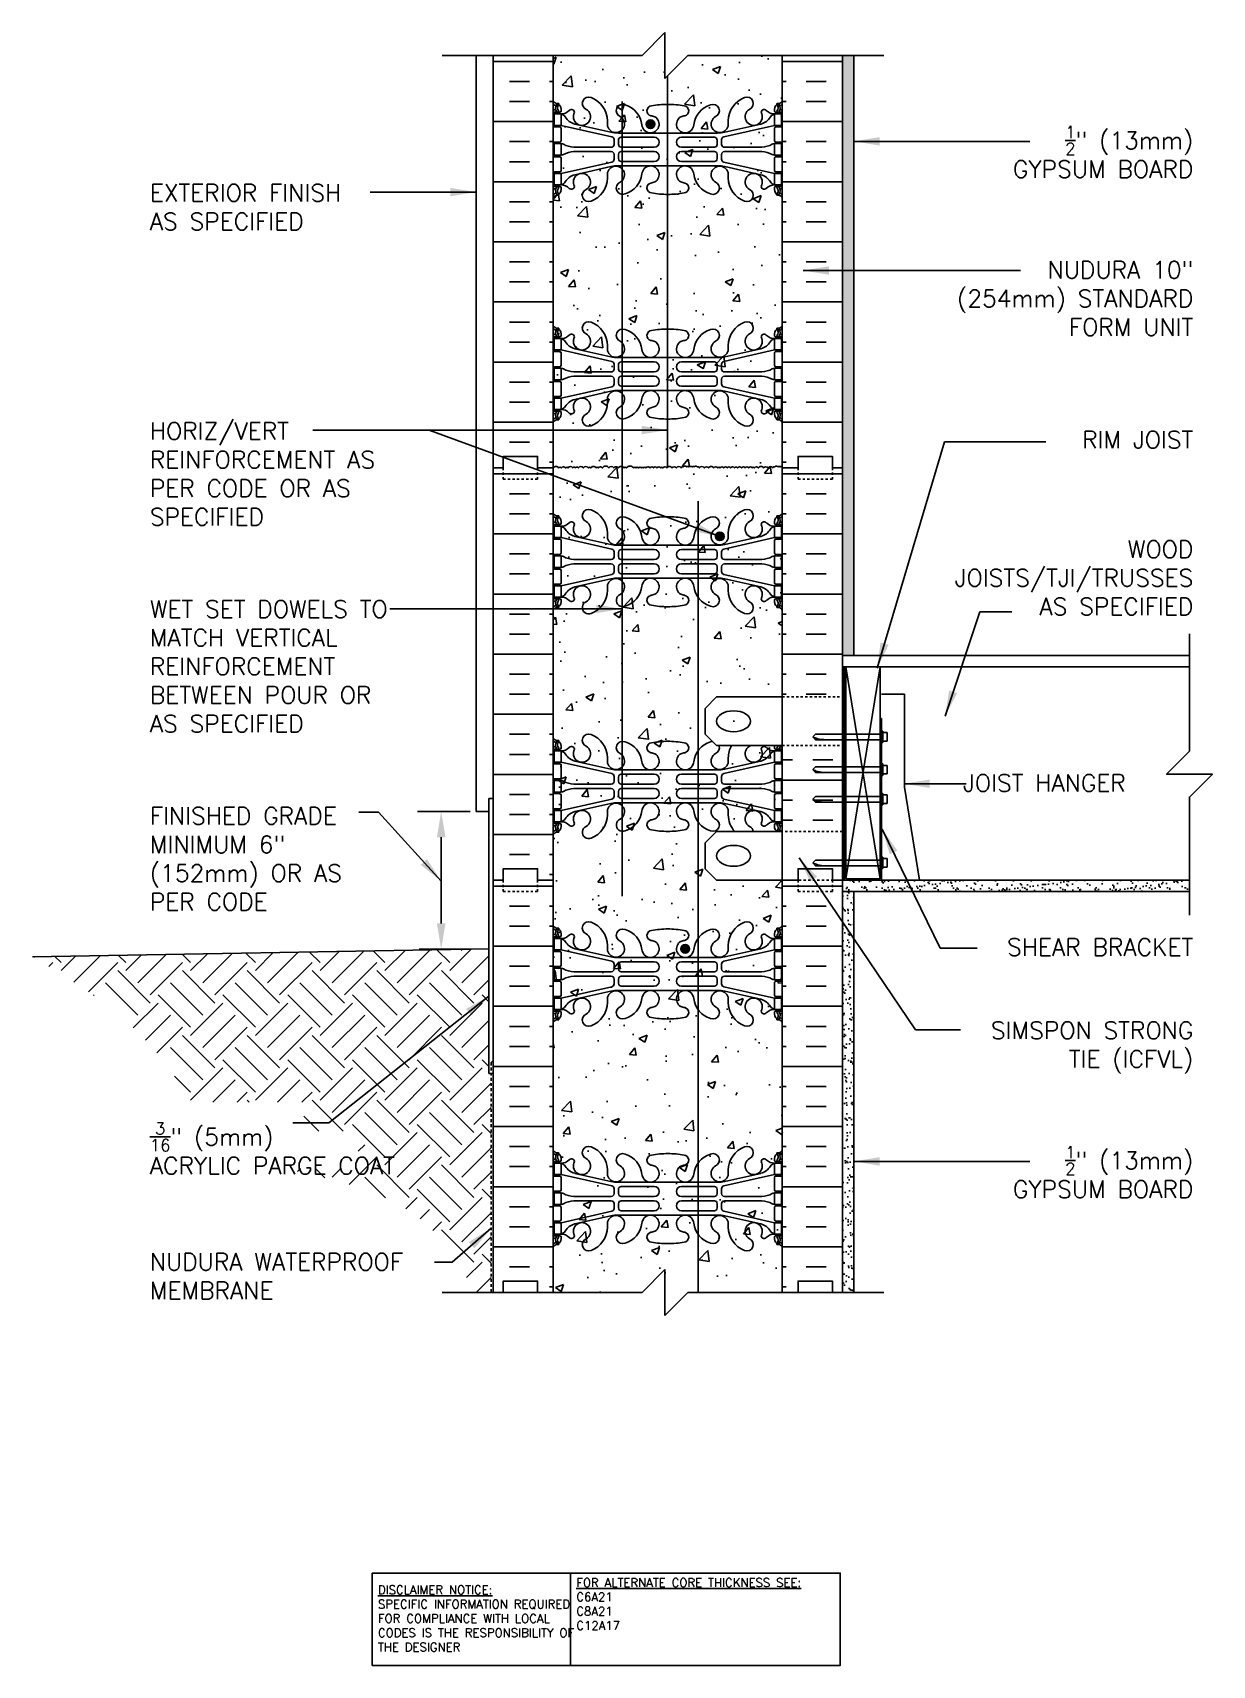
# Model space of a CAD drawing. Header units: inches. Extents: x 90.3 to 141.8, y -7.2 to 64.
import ezdxf
from ezdxf.enums import TextEntityAlignment as Align

# ---------------------------------------------------------------- set-up
doc = ezdxf.new("R2010")
doc.units = ezdxf.units.IN
doc.header["$LTSCALE"] = 0.5
doc.header["$MEASUREMENT"] = 0
doc.linetypes.add('DASHED2', pattern=[0.375, 0.25, -0.125])
doc.linetypes.add('HIDDEN2', pattern=[0.1875, 0.125, -0.0625])
for name, color, linetype in [('HATCH', 12, 'Continuous'), ('line25', 2, 'Continuous'), ('LINE3', 3, 'Continuous'), ('LINE50', 5, 'Continuous'), ('LINE9', 9, 'Continuous'), ('TEXT', 4, 'Continuous'), ('Web_Edge', 9, 'Continuous')]:
    doc.layers.add(name, color=color, linetype=linetype)
doc.styles.add('DIM', font='romans.shx', dxfattribs={"width": 0.7})
doc.styles.add('ROMANS', font='romans.shx', dxfattribs={"height": 1.125})
doc.styles.get("Standard").update_dxf_attribs({"font": 'romans.shx', "height": 1.125})
doc.dimstyles.new('ext_12', dxfattribs={"dimscale": 12, "dimtxt": 0.09375, "dimasz": 0.09375, "dimexe": 0.09375, "dimexo": 0.0625, "dimgap": 0.0625, "dimtad": 1, "dimdec": 1, "dimzin": 3, "dimdsep": 46, "dimlunit": 4, "dimtxsty": 'DIM', "dimcen": 0.09, "dimdle": 0.09375, "dimclrt": 4, "dimadec": 0, "dimazin": 0, "dimtfac": 1, "dimtdec": 1, "dimtmove": 2, "dimatfit": 3, "dimfxl": 0, "dimfrac": 2, "dimtolj": 1, "dimtzin": 0, "dimarcsym": 0})
pattern_1 = [(37.5, (68.3863, 7.7802), (-0.0157483, 0.481706), [0, -0.38, 0, -0.425, 0, -0.40625]), (7.5, (68.3863, 7.7802), (0.442444, 0.7055365), [0, -0.205, 0, -0.3425, 0, -0.13125]), (327.5, (68.0788, 7.7802), (0.7785355, 0.0014148), [0, -0.125, 0, -0.45, 0, -0.5875]), (317.5, (68.0788, 7.7802), (0.7515317, 0.219419), [0, -0.0625, 0, -0.295, 0, -0.3375])]
pattern_2 = [(50, (5.6803, -1.6908), (3.5863, -0.31376), [0.375, -4.125]), (355, (5.6803, -1.6908), (-0.69376, 3.76096), [0.3, -3.3]), (100.4514, (5.979, -1.717), (2.89255, 3.4472), [0.3187, -3.50571]), (46.184, (5.6803, -0.691), (5.3362, -0.8276), [0.5625, -6.1875]), (96.6356, (6.125, -0.76), (4.67331, 4.8706), [0.47805, -5.25856]), (351.184, (5.6803, -0.691), (4.6733, 4.8706), [0.45, -4.95]), (21, (6.1803, -0.9408), (2.984535, -2.013094), [0.375, -4.125]), (326, (6.1803, -0.9408), (1.21658, 3.62575), [0.3, -3.3]), (71.4514, (6.429, -1.1086), (4.20111, 1.61265), [0.3187, -3.50571]), (37.5, (5.6803, -1.6908), (0.060799, 1.664469), [0, -3.26, 0, -3.35, 0, -3.3125]), (7.5, (5.6803, -1.6908), (1.315348, 1.972059), [0, -1.91, 0, -3.185, 0, -1.2625]), (327.5, (4.5653, -1.6908), (2.669112, -0.112774), [0, -1.25, 0, -3.9, 0, -5.175]), (317.5, (4.0653, -1.6908), (2.91593, 0.500525), [0, -1.625, 0, -2.59, 0, -3.675])]

msp = doc.modelspace()

# ---------------------------------------------------------------- texts
at = {"layer": 'TEXT', "style": 'ROMANS'}
msp.add_text(' JOIST HANGER', height=0.75, dxfattribs=at).set_placement((130.443, 31.274), align=Align.MIDDLE_LEFT)
at = {"layer": 'TEXT', "char_height": 0.75, "style": 'ROMANS'}
for s, insert, width, attachment_point in [('\\A1;{\\H0.7x;\\S1/2;}" (13mm) GYPSUM BOARD', (141.008, 58.829), 10.30082, 6), ('EXTERIOR FINISH\\PAS SPECIFIED', (95.446, 56.417), 11.74859, 4), ('NUDURA 10" (254mm) STANDARD FORM UNIT', (141.008, 52.43), 11.43486, 6), ('HORIZ/VERT REINFORCEMENT AS PER CODE OR AS SPECIFIED', (95.446, 44.77), 11.74859, 4), ('RIM JOIST', (141.008, 46.265), 11.43486, 6), ('WOOD JOISTS/TJI/TRUSSES AS SPECIFIED', (141.008, 40.231), 11.43486, 6), ('WET SET DOWELS TO MATCH VERTICAL REINFORCEMENT BETWEEN POUR OR AS SPECIFIED', (95.446, 36.368), 11.74859, 4), ('FINISHED GRADE MINIMUM 6" (152mm) OR AS PER CODE', (95.446, 27.967), 10.75183, 4), ('SHEAR BRACKET', (141.008, 24.113), 11.43486, 6), ('SIMSPON STRONG TIE (ICFVL)', (141.008, 19.725), 10.60311, 6), ('\\A1;{\\H0.7x;\\S3/16;}" (5mm) \\PACRYLIC PARGE COAT', (95.446, 15.327), 11.74859, 4), ('\\A1;{\\H0.7x;\\S1/2;}" (13mm) GYPSUM BOARD', (141.008, 14.296), 10.10948, 6), ('\\A1;NUDURA WATERPROOF MEMBRANE', (95.446, 9.745), 12.78313, 4)]:
    msp.add_mtext(s, dxfattribs=dict(at, insert=insert, width=width, attachment_point=attachment_point))
at = {"layer": 'TEXT', "char_height": 0.375, "attachment_point": 4}
for s, insert, width in [('{\\LFOR ALTERNATE CORE THICKNESS SEE:\\P}C6A21\\PC8A21\\PC12A17', (114.065, -4.57), 15.5553), ('{\\LDISCLAIMER NOTICE:}\\PSPECIFIC INFORMATION REQUIRED FOR COMPLIANCE WITH LOCAL CODES IS THE RESPONSIBILITY OF THE DESIGNER', (105.404, -5.197), 9.3349)]:
    msp.add_mtext(s, dxfattribs=dict(at, insert=insert, width=width))

# ---------------------------------------------------------------- blocks, each defined once
blk = doc.blocks.new('10 web')
at = {"layer": 'Web_Edge'}
for p, q in [((-5, 6.624), (-4.922, 6.624)), ((-5, 6.524), (-4.717, 6.524)), ((-4.854, 6.903), (-4.764, 6.903)), ((-4.854, 6.524), (-4.854, 6.454)), ((-4.764, 6.903), (-4.764, 6.861)), ((-4.764, 6.524), (-4.764, 6.454)), ((-4.654, 6.654), (-4.654, 6.586)), ((-4.102, 6.458), (-4.09, 6.479)), ((4.102, 6.458), (4.09, 6.479)), ((4.654, 6.654), (4.654, 6.586)), ((5, 6.524), (4.716, 6.524)), ((4.854, 6.903), (4.764, 6.903)), ((4.764, 6.903), (4.764, 6.861)), ((4.764, 6.524), (4.764, 6.454)), ((4.854, 6.524), (4.854, 6.454)), ((5, 6.624), (4.922, 6.624)), ((-5, 5.884), (-4.717, 5.884)), ((-4.854, 5.954), (-4.854, 5.884)), ((-4.764, 5.954), (-4.764, 5.884)), ((-2.441, 5.457), (-4.659, 5.954)), ((-4.654, 5.821), (-4.654, 5.286)), ((-2.485, 5.655), (-4.066, 6.008)), ((-2.64, 6.147), (-2.641, 5.983)), ((2.441, 5.457), (4.659, 5.954)), ((2.485, 5.655), (4.066, 6.008)), ((2.64, 6.147), (2.641, 5.983)), ((4.654, 5.821), (4.654, 5.286)), ((5, 5.884), (4.716, 5.884)), ((4.764, 5.954), (4.764, 5.884)), ((4.854, 5.954), (4.854, 5.884)), ((-5, 5.224), (-4.717, 5.224)), ((-4.854, 5.224), (-4.854, 5.154)), ((-4.764, 5.224), (-4.764, 5.154)), ((-2.469, 4.998), (-4.106, 4.998)), ((-2.344, 5.123), (-2.344, 5.335)), ((-2.158, 5.619), (0, 5.619)), ((-2.156, 5.124), (-2.156, 5.308)), ((-2.031, 5.433), (-0.592, 5.433)), ((-2.031, 4.999), (-0.592, 4.999)), ((2.158, 5.619), (0, 5.619)), ((2.031, 5.433), (0.592, 5.433)), ((2.031, 4.999), (0.592, 4.999)), ((2.156, 5.124), (2.156, 5.308)), ((2.344, 5.123), (2.344, 5.335)), ((2.469, 4.998), (4.106, 4.998)), ((5, 5.224), (4.716, 5.224)), ((4.764, 5.224), (4.764, 5.154)), ((4.854, 5.224), (4.854, 5.154)), ((-5, 4.584), (-4.717, 4.584)), ((-4.854, 4.584), (-4.854, 4.654)), ((-4.764, 4.584), (-4.764, 4.654)), ((-2.441, 4.35), (-4.659, 3.854)), ((-4.654, 3.986), (-4.654, 4.521)), ((-2.469, 4.81), (-4.106, 4.81)), ((-2.344, 4.685), (-2.344, 4.472)), ((-2.156, 4.684), (-2.156, 4.5)), ((-2.031, 4.809), (-0.592, 4.809)), ((-2.031, 4.375), (-0.592, 4.375)), ((2.031, 4.809), (0.592, 4.809)), ((2.031, 4.375), (0.592, 4.375)), ((2.156, 4.684), (2.156, 4.5)), ((2.344, 4.685), (2.344, 4.472)), ((2.441, 4.35), (4.659, 3.854)), ((2.469, 4.81), (4.106, 4.81)), ((4.654, 3.986), (4.654, 4.521)), ((5, 4.584), (4.716, 4.584)), ((4.764, 4.584), (4.764, 4.654)), ((4.854, 4.584), (4.854, 4.654)), ((-5, 3.924), (-4.717, 3.924)), ((-4.854, 3.854), (-4.854, 3.924)), ((-4.764, 3.854), (-4.764, 3.924)), ((-2.485, 4.152), (-4.066, 3.799)), ((-2.64, 3.66), (-2.641, 3.825)), ((-2.158, 4.188), (0, 4.188)), ((2.158, 4.188), (0, 4.188)), ((2.485, 4.152), (4.066, 3.799)), ((2.64, 3.66), (2.641, 3.825)), ((5, 3.924), (4.716, 3.924)), ((4.764, 3.854), (4.764, 3.924)), ((4.854, 3.854), (4.854, 3.924)), ((-5, 3.284), (-4.717, 3.284)), ((-5, 3.184), (-4.922, 3.184)), ((-4.854, 3.284), (-4.854, 3.354)), ((-4.854, 2.905), (-4.764, 2.905)), ((-4.764, 3.284), (-4.764, 3.354)), ((-4.764, 2.905), (-4.764, 2.947)), ((-4.654, 3.154), (-4.654, 3.221)), ((-4.102, 3.35), (-4.09, 3.328)), ((4.102, 3.35), (4.09, 3.328)), ((4.654, 3.154), (4.654, 3.221)), ((5, 3.284), (4.716, 3.284)), ((4.764, 3.284), (4.764, 3.354)), ((4.764, 2.905), (4.764, 2.947)), ((4.854, 2.905), (4.764, 2.905)), ((4.854, 3.284), (4.854, 3.354)), ((5, 3.184), (4.922, 3.184)), ((-5, -3.184), (-4.922, -3.184)), ((-5, -3.284), (-4.717, -3.284)), ((-4.854, -2.905), (-4.764, -2.905)), ((-4.854, -3.284), (-4.854, -3.354)), ((-4.764, -2.905), (-4.764, -2.947)), ((-4.764, -3.284), (-4.764, -3.354)), ((-4.654, -3.154), (-4.654, -3.221)), ((-4.102, -3.35), (-4.09, -3.328)), ((4.102, -3.35), (4.09, -3.328)), ((4.654, -3.154), (4.654, -3.221)), ((5, -3.284), (4.716, -3.284)), ((4.854, -2.905), (4.764, -2.905)), ((4.764, -2.905), (4.764, -2.947)), ((4.764, -3.284), (4.764, -3.354)), ((4.854, -3.284), (4.854, -3.354)), ((5, -3.184), (4.922, -3.184)), ((-5, -3.924), (-4.717, -3.924)), ((-4.854, -3.854), (-4.854, -3.924)), ((-4.764, -3.854), (-4.764, -3.924)), ((-2.441, -4.35), (-4.659, -3.854)), ((-4.654, -3.986), (-4.654, -4.521)), ((-2.485, -4.152), (-4.066, -3.799)), ((-2.64, -3.66), (-2.641, -3.825)), ((-2.158, -4.188), (0, -4.188)), ((2.158, -4.188), (0, -4.188)), ((2.441, -4.35), (4.659, -3.854)), ((2.485, -4.152), (4.066, -3.799)), ((2.64, -3.66), (2.641, -3.825)), ((4.654, -3.986), (4.654, -4.521)), ((5, -3.924), (4.716, -3.924)), ((4.764, -3.854), (4.764, -3.924)), ((4.854, -3.854), (4.854, -3.924)), ((-5, -4.584), (-4.717, -4.584)), ((-4.854, -4.584), (-4.854, -4.654)), ((-4.764, -4.584), (-4.764, -4.654)), ((-2.469, -4.81), (-4.106, -4.81)), ((-2.344, -4.685), (-2.344, -4.472)), ((-2.156, -4.684), (-2.156, -4.5)), ((-2.031, -4.375), (-0.592, -4.375)), ((-2.031, -4.809), (-0.592, -4.809)), ((2.031, -4.375), (0.592, -4.375)), ((2.031, -4.809), (0.592, -4.809)), ((2.156, -4.684), (2.156, -4.5)), ((2.344, -4.685), (2.344, -4.472)), ((2.469, -4.81), (4.106, -4.81)), ((5, -4.584), (4.716, -4.584)), ((4.764, -4.584), (4.764, -4.654)), ((4.854, -4.584), (4.854, -4.654)), ((-5, -5.224), (-4.717, -5.224)), ((-4.854, -5.224), (-4.854, -5.154)), ((-4.764, -5.224), (-4.764, -5.154)), ((-2.441, -5.457), (-4.659, -5.954)), ((-4.654, -5.821), (-4.654, -5.286)), ((-2.469, -4.998), (-4.106, -4.998)), ((-2.485, -5.655), (-4.066, -6.008)), ((-2.344, -5.123), (-2.344, -5.335)), ((-2.158, -5.619), (0, -5.619)), ((-2.156, -5.124), (-2.156, -5.308)), ((-2.031, -4.999), (-0.592, -4.999)), ((-2.031, -5.433), (-0.592, -5.433)), ((2.158, -5.619), (0, -5.619)), ((2.031, -4.999), (0.592, -4.999)), ((2.031, -5.433), (0.592, -5.433)), ((2.156, -5.124), (2.156, -5.308)), ((2.344, -5.123), (2.344, -5.335)), ((2.441, -5.457), (4.659, -5.954)), ((2.469, -4.998), (4.106, -4.998)), ((2.485, -5.655), (4.066, -6.008)), ((4.654, -5.821), (4.654, -5.286)), ((5, -5.224), (4.716, -5.224)), ((4.764, -5.224), (4.764, -5.154)), ((4.854, -5.224), (4.854, -5.154)), ((-5, -5.884), (-4.717, -5.884)), ((-4.854, -5.954), (-4.854, -5.884)), ((-4.764, -5.954), (-4.764, -5.884)), ((-2.64, -6.147), (-2.641, -5.983)), ((2.64, -6.147), (2.641, -5.983)), ((5, -5.884), (4.716, -5.884)), ((4.764, -5.954), (4.764, -5.884)), ((4.854, -5.954), (4.854, -5.884)), ((-5, -6.524), (-4.717, -6.524)), ((-5, -6.624), (-4.922, -6.624)), ((-4.854, -6.524), (-4.854, -6.454)), ((-4.854, -6.903), (-4.764, -6.903)), ((-4.764, -6.524), (-4.764, -6.454)), ((-4.764, -6.903), (-4.764, -6.861)), ((-4.654, -6.654), (-4.654, -6.586)), ((-4.102, -6.458), (-4.09, -6.479)), ((4.102, -6.458), (4.09, -6.479)), ((4.654, -6.654), (4.654, -6.586)), ((5, -6.524), (4.716, -6.524)), ((4.764, -6.524), (4.764, -6.454)), ((4.764, -6.903), (4.764, -6.861)), ((4.854, -6.903), (4.764, -6.903)), ((4.854, -6.524), (4.854, -6.454)), ((5, -6.624), (4.922, -6.624))]:
    blk.add_line(p, q, dxfattribs=at)
for points in [[(-4.959, 5.954), (-4.659, 5.954), (-4.659, 6.454), (-4.959, 6.454)], [(4.959, 5.954), (4.659, 5.954), (4.659, 6.454), (4.959, 6.454)], [(-4.959, 3.854), (-4.659, 3.854), (-4.659, 3.354), (-4.959, 3.354)], [(4.959, 3.854), (4.659, 3.854), (4.659, 3.354), (4.959, 3.354)], [(-4.959, -3.854), (-4.659, -3.854), (-4.659, -3.354), (-4.959, -3.354)], [(4.959, -3.854), (4.659, -3.854), (4.659, -3.354), (4.959, -3.354)], [(-4.959, -5.954), (-4.659, -5.954), (-4.659, -6.454), (-4.959, -6.454)], [(4.959, -5.954), (4.659, -5.954), (4.659, -6.454), (4.959, -6.454)]]:
    blk.add_lwpolyline(points, close=True, dxfattribs=at)
for points in [[(-4.659, 4.904), (-4.659, 5.154), (-4.959, 5.154), (-4.959, 4.904)], [(4.659, 4.904), (4.659, 5.154), (4.959, 5.154), (4.959, 4.904)], [(-4.659, 4.904), (-4.659, 4.654), (-4.959, 4.654), (-4.959, 4.904)], [(4.659, 4.904), (4.659, 4.654), (4.959, 4.654), (4.959, 4.904)], [(-4.659, -4.904), (-4.659, -4.654), (-4.959, -4.654), (-4.959, -4.904)], [(-4.659, -4.904), (-4.659, -5.154), (-4.959, -5.154), (-4.959, -4.904)], [(4.659, -4.904), (4.659, -4.654), (4.959, -4.654), (4.959, -4.904)], [(4.659, -4.904), (4.659, -5.154), (4.959, -5.154), (4.959, -4.904)]]:
    blk.add_lwpolyline(points, dxfattribs=at)
for centre, radius, start, end in [((-3.456, 6.908), 0.277, 67.31998, 247.31998), ((-3.732, 6.141), 1.092, 0.33317, 69.48254), ((3.732, 6.141), 1.092, 110.51746, 179.66683), ((3.456, 6.908), 0.277, 292.68002, 112.68002), ((-4.654, 7.361), 0.5, 226.21219, 250.52878), ((-4.654, 7.361), 0.6, 234.78322, 245.07477), ((-4.922, 6.643), 0.0196, 269.40316, 15.4901), ((-4.66, 6.708), 0.25, 140.11451, 222.46087), ((-4.916, 6.798), 0.021, 343.464, 63.99573), ((-4.818, 6.839), 0.045, 321.448, 139.1879), ((-4.812, 6.57), 0.045, 222.46087, 42.46087), ((-4.904, 6.654), 0.25, 0, 70.52878), ((-4.66, 6.708), 0.16, 140.00008, 222.46087), ((-4.717, 6.586), 0.0625, 270, 0), ((-4.634, 6.894), 0.441, 266.7976, 318.98732), ((-4.781, 6.111), 0.364, 34.97751, 70.33874), ((-4.207, 6.523), 0.125, 339.62427, 138.98732), ((-3.75, 6.327), 0.375, 159.62427, 60.06847), ((-1.973, 6.591), 0.277, 67.31998, 247.31998), ((-2.157, 5.854), 1.034, 6.66686, 73.66351), ((-0.694, 6.586), 0.22, 95.18347, 255.7396), ((-0.017, 3.092), 3.777, 89.73938, 100.62755), ((0.017, 3.092), 3.777, 79.37245, 90.26062), ((0.694, 6.586), 0.22, 284.2604, 84.81653), ((2.157, 5.854), 1.034, 106.33649, 173.33314), ((1.973, 6.591), 0.277, 292.68002, 112.68002), ((3.75, 6.327), 0.375, 119.93153, 20.37573), ((4.207, 6.523), 0.125, 41.01268, 200.37573), ((4.634, 6.894), 0.441, 221.01268, 273.2024), ((4.781, 6.111), 0.364, 109.66126, 145.02249), ((4.904, 6.654), 0.25, 109.47122, 180), ((4.716, 6.586), 0.0625, 180, 270), ((4.812, 6.57), 0.045, 137.53913, 317.53913), ((4.818, 6.839), 0.045, 40.8121, 218.552), ((4.66, 6.708), 0.16, 317.53913, 39.99992), ((4.654, 7.361), 0.5, 289.47122, 313.78911), ((4.66, 6.708), 0.25, 317.53913, 39.88549), ((4.916, 6.798), 0.021, 116.00427, 196.536), ((4.922, 6.643), 0.0196, 164.5099, 270.59684), ((4.654, 7.361), 0.6, 294.92523, 305.21678), ((-4.717, 5.821), 0.0625, 0, 90), ((-3.858, 6.722), 0.743, 212.79192, 253.81071), ((-2.267, 6.01), 0.375, 184.24484, 60.06847), ((-0.756, 6.002), 0.375, 184.24484, 60.06847), ((-0.863, 5.546), 0.834, 69.37291, 82.1063), ((0.756, 6.002), 0.375, 119.93153, 355.75516), ((0.863, 5.546), 0.834, 97.8937, 110.62709), ((2.267, 6.01), 0.375, 119.93153, 355.75516), ((3.858, 6.722), 0.743, 286.18929, 327.20808), ((4.716, 5.821), 0.0625, 90, 180), ((-4.717, 5.286), 0.0625, 270, 0), ((-4.663, 4.935), 0.219, 60.49375, 88.91995), ((-4.018, 6.165), 1.17, 242.63655, 265.65045), ((-2.158, 7.119), 1.5, 257.41348, 270), ((-2.469, 5.123), 0.125, 270, 0), ((-2.469, 5.335), 0.125, 0, 77.37673), ((-2.031, 5.308), 0.125, 90, 180), ((-2.031, 5.124), 0.125, 180, 270), ((-0.592, 5.216), 0.217, 270, 90), ((0.592, 5.216), 0.217, 90, 270), ((2.031, 5.308), 0.125, 0, 90), ((2.031, 5.124), 0.125, 270, 360), ((2.158, 7.119), 1.5, 270, 282.58652), ((2.469, 5.335), 0.125, 102.62327, 180), ((2.469, 5.123), 0.125, 180, 270), ((4.018, 6.165), 1.17, 274.34955, 297.36345), ((4.663, 4.935), 0.219, 91.08005, 119.50625), ((4.716, 5.286), 0.0625, 180, 270), ((-4.717, 4.521), 0.0625, 0, 90), ((-4.663, 4.873), 0.219, 271.08005, 299.50625), ((-4.018, 3.643), 1.17, 94.34955, 117.36345), ((-2.469, 4.685), 0.125, 0, 90), ((-2.469, 4.472), 0.125, 282.62327, 0), ((-2.031, 4.684), 0.125, 90, 180), ((-2.031, 4.5), 0.125, 180, 270), ((-0.592, 4.592), 0.217, 270, 90), ((0.592, 4.592), 0.217, 90, 270), ((2.031, 4.684), 0.125, 0, 90), ((2.031, 4.5), 0.125, 270, 0), ((2.469, 4.685), 0.125, 90, 180), ((2.469, 4.472), 0.125, 180, 257.37673), ((4.018, 3.643), 1.17, 62.63655, 85.65045), ((4.663, 4.873), 0.219, 240.49375, 268.91995), ((4.716, 4.521), 0.0625, 90, 180), ((-4.717, 3.986), 0.0625, 270, 0), ((-3.858, 3.085), 0.743, 106.18929, 147.20808), ((-3.75, 3.48), 0.375, 299.93153, 200.37573), ((-3.732, 3.667), 1.092, 290.51746, 359.66683), ((-2.267, 3.797), 0.375, 299.93153, 175.75516), ((-2.158, 2.688), 1.5, 90, 102.58652), ((-2.157, 3.954), 1.034, 286.33649, 353.33314), ((-0.756, 3.806), 0.375, 299.93153, 175.75516), ((0.756, 3.806), 0.375, 4.24484, 240.06847), ((2.157, 3.954), 1.034, 186.66686, 253.66351), ((2.267, 3.797), 0.375, 4.24484, 240.06847), ((2.158, 2.688), 1.5, 77.41348, 90), ((3.732, 3.667), 1.092, 180.33317, 249.48254), ((3.75, 3.48), 0.375, 339.62427, 240.06847), ((3.858, 3.085), 0.743, 32.79192, 73.81071), ((4.716, 3.986), 0.0625, 180, 270), ((-4.654, 2.447), 0.6, 114.92523, 125.21582), ((-4.654, 2.447), 0.5, 109.47122, 133.78781), ((-4.922, 3.164), 0.0196, 344.5099, 90.59684), ((-4.66, 3.099), 0.25, 137.53913, 219.88549), ((-4.916, 3.01), 0.021, 296.00427, 16.536), ((-4.818, 2.968), 0.045, 220.8121, 38.552), ((-4.812, 3.238), 0.045, 317.53913, 137.53913), ((-4.904, 3.154), 0.25, 289.47122, 360), ((-4.66, 3.099), 0.16, 137.53913, 219.99992), ((-4.717, 3.221), 0.0625, 360, 90), ((-4.781, 3.696), 0.364, 289.66126, 325.02249), ((-4.634, 2.913), 0.441, 41.01268, 93.2024), ((-4.207, 3.285), 0.125, 221.01268, 20.37573), ((-3.456, 2.9), 0.277, 112.68002, 292.68002), ((-1.973, 3.217), 0.277, 112.68002, 292.68002), ((-0.694, 3.222), 0.22, 104.2604, 264.81653), ((-0.863, 4.262), 0.834, 277.8937, 290.62709), ((-0.017, 6.716), 3.777, 259.37245, 270.26062), ((0.017, 6.716), 3.777, 269.73938, 280.62755), ((0.863, 4.262), 0.834, 249.37291, 262.1063), ((0.694, 3.222), 0.22, 275.18347, 75.7396), ((1.973, 3.217), 0.277, 247.31998, 67.31998), ((3.456, 2.9), 0.277, 247.31998, 67.31998), ((4.207, 3.285), 0.125, 159.62427, 318.98732), ((4.634, 2.913), 0.441, 86.7976, 138.98732), ((4.781, 3.696), 0.364, 214.97751, 250.33874), ((4.716, 3.221), 0.0625, 90, 180), ((4.904, 3.154), 0.25, 180, 250.52878), ((4.812, 3.238), 0.045, 42.46087, 222.46087), ((4.818, 2.968), 0.045, 141.448, 319.1879), ((4.66, 3.099), 0.16, 320.00008, 42.46087), ((4.654, 2.447), 0.5, 46.21089, 70.52878), ((4.66, 3.099), 0.25, 320.11451, 42.46087), ((4.916, 3.01), 0.021, 163.464, 243.99573), ((4.922, 3.164), 0.0196, 89.40316, 195.4901), ((4.654, 2.447), 0.6, 54.78322, 65.07477), ((-4.654, -2.447), 0.5, 226.21219, 250.52878), ((-3.456, -2.9), 0.277, 67.31998, 247.31998), ((-3.732, -3.667), 1.092, 0.33317, 69.48254), ((3.732, -3.667), 1.092, 110.51746, 179.66683), ((3.456, -2.9), 0.277, 292.68002, 112.68002), ((4.654, -2.447), 0.5, 289.47122, 313.78911), ((-4.654, -2.447), 0.6, 234.78418, 245.07477), ((-4.922, -3.164), 0.0196, 269.40316, 15.4901), ((-4.66, -3.099), 0.25, 140.11451, 222.46087), ((-4.916, -3.01), 0.021, 343.464, 63.99573), ((-4.818, -2.968), 0.045, 321.448, 139.1879), ((-4.812, -3.238), 0.045, 222.46087, 42.46087), ((-4.904, -3.154), 0.25, 0, 70.52878), ((-4.66, -3.099), 0.16, 140.00008, 222.46087), ((-4.717, -3.221), 0.0625, 270, 0), ((-4.634, -2.913), 0.441, 266.7976, 318.98732), ((-4.781, -3.696), 0.364, 34.97751, 70.33874), ((-3.858, -3.085), 0.743, 212.79192, 253.81071), ((-4.207, -3.285), 0.125, 339.62427, 138.98732), ((-3.75, -3.48), 0.375, 159.62427, 60.06847), ((-2.267, -3.797), 0.375, 184.24484, 60.06847), ((-1.973, -3.217), 0.277, 67.31998, 247.31998), ((-2.157, -3.954), 1.034, 6.66686, 73.66351), ((-0.756, -3.806), 0.375, 184.24484, 60.06847), ((-0.694, -3.222), 0.22, 95.18347, 255.7396), ((-0.863, -4.262), 0.834, 69.37291, 82.1063), ((-0.017, -6.716), 3.777, 89.73938, 100.62755), ((0.017, -6.716), 3.777, 79.37245, 90.26062), ((0.756, -3.806), 0.375, 119.93153, 355.75516), ((0.863, -4.262), 0.834, 97.8937, 110.62709), ((0.694, -3.222), 0.22, 284.2604, 84.81653), ((2.157, -3.954), 1.034, 106.33649, 173.33314), ((1.973, -3.217), 0.277, 292.68002, 112.68002), ((2.267, -3.797), 0.375, 119.93153, 355.75516), ((3.75, -3.48), 0.375, 119.93153, 20.37573), ((3.858, -3.085), 0.743, 286.18929, 327.20808), ((4.207, -3.285), 0.125, 41.01268, 200.37573), ((4.634, -2.913), 0.441, 221.01268, 273.2024), ((4.781, -3.696), 0.364, 109.66126, 145.02249), ((4.904, -3.154), 0.25, 109.47122, 180), ((4.716, -3.221), 0.0625, 180, 270), ((4.812, -3.238), 0.045, 137.53913, 317.53913), ((4.818, -2.968), 0.045, 40.8121, 218.552), ((4.66, -3.099), 0.16, 317.53913, 39.99992), ((4.66, -3.099), 0.25, 317.53913, 39.88549), ((4.916, -3.01), 0.021, 116.00427, 196.536), ((4.922, -3.164), 0.0196, 164.5099, 270.59684), ((4.654, -2.447), 0.6, 294.92523, 305.21678), ((-4.717, -3.986), 0.0625, 0, 90), ((-2.158, -2.688), 1.5, 257.41348, 270), ((2.158, -2.688), 1.5, 270, 282.58652), ((4.716, -3.986), 0.0625, 90, 180), ((-4.717, -4.521), 0.0625, 270, 0), ((-4.663, -4.873), 0.219, 60.49375, 88.91995), ((-4.018, -3.643), 1.17, 242.63655, 265.65045), ((-2.469, -4.685), 0.125, 270, 0), ((-2.469, -4.472), 0.125, 0, 77.37673), ((-2.031, -4.5), 0.125, 90, 180), ((-2.031, -4.684), 0.125, 180, 270), ((-0.592, -4.592), 0.217, 270, 90), ((0.592, -4.592), 0.217, 90, 270), ((2.031, -4.5), 0.125, 0, 90), ((2.031, -4.684), 0.125, 270, 360), ((2.469, -4.472), 0.125, 102.62327, 180), ((2.469, -4.685), 0.125, 180, 270), ((4.018, -3.643), 1.17, 274.34955, 297.36345), ((4.663, -4.873), 0.219, 91.08005, 119.50625), ((4.716, -4.521), 0.0625, 180, 270), ((-4.717, -5.286), 0.0625, 0, 90), ((-4.663, -4.935), 0.219, 271.08005, 299.50625), ((-4.018, -6.165), 1.17, 94.34955, 117.36345), ((-2.267, -6.01), 0.375, 299.93153, 175.75516), ((-2.158, -7.119), 1.5, 90, 102.58652), ((-2.469, -5.123), 0.125, 0, 90), ((-2.469, -5.335), 0.125, 282.62327, 0), ((-2.031, -5.124), 0.125, 90, 180), ((-2.031, -5.308), 0.125, 180, 270), ((-0.756, -6.002), 0.375, 299.93153, 175.75516), ((-0.592, -5.216), 0.217, 270, 90), ((0.592, -5.216), 0.217, 90, 270), ((0.756, -6.002), 0.375, 4.24484, 240.06847), ((2.267, -6.01), 0.375, 4.24484, 240.06847), ((2.031, -5.124), 0.125, 0, 90), ((2.031, -5.308), 0.125, 270, 0), ((2.158, -7.119), 1.5, 77.41348, 90), ((2.469, -5.123), 0.125, 90, 180), ((2.469, -5.335), 0.125, 180, 257.37673), ((4.018, -6.165), 1.17, 62.63655, 85.65045), ((4.663, -4.935), 0.219, 240.49375, 268.91995), ((4.716, -5.286), 0.0625, 90, 180), ((-4.717, -5.821), 0.0625, 270, 0), ((-4.781, -6.111), 0.364, 289.66126, 325.02249), ((-3.858, -6.722), 0.743, 106.18929, 147.20808), ((-3.75, -6.327), 0.375, 299.93153, 200.37573), ((-3.732, -6.141), 1.092, 290.51746, 359.66683), ((-1.973, -6.591), 0.277, 112.68002, 292.68002), ((-2.157, -5.854), 1.034, 286.33649, 353.33314), ((-0.694, -6.586), 0.22, 104.2604, 264.81653), ((-0.863, -5.546), 0.834, 277.8937, 290.62709), ((0.863, -5.546), 0.834, 249.37291, 262.1063), ((0.694, -6.586), 0.22, 275.18347, 75.7396), ((2.157, -5.854), 1.034, 186.66686, 253.66351), ((1.973, -6.591), 0.277, 247.31998, 67.31998), ((3.732, -6.141), 1.092, 180.33317, 249.48254), ((3.75, -6.327), 0.375, 339.62427, 240.06847), ((3.858, -6.722), 0.743, 32.79192, 73.81071), ((4.781, -6.111), 0.364, 214.97751, 250.33874), ((4.716, -5.821), 0.0625, 180, 270), ((-4.654, -7.361), 0.6, 114.92523, 125.21678), ((-4.654, -7.361), 0.5, 109.47122, 133.78781), ((-4.922, -6.643), 0.0196, 344.5099, 90.59684), ((-4.66, -6.708), 0.25, 137.53913, 219.88549), ((-4.916, -6.798), 0.021, 296.00427, 16.536), ((-4.818, -6.839), 0.045, 220.8121, 38.552), ((-4.812, -6.57), 0.045, 317.53913, 137.53913), ((-4.904, -6.654), 0.25, 289.47122, 360), ((-4.66, -6.708), 0.16, 137.53913, 219.99992), ((-4.717, -6.586), 0.0625, 360, 90), ((-4.634, -6.894), 0.441, 41.01268, 93.2024), ((-4.207, -6.523), 0.125, 221.01268, 20.37573), ((-3.456, -6.908), 0.277, 112.68002, 292.68002), ((-0.017, -3.092), 3.777, 259.37245, 270.26062), ((0.017, -3.092), 3.777, 269.73938, 280.62755), ((3.456, -6.908), 0.277, 247.31998, 67.31998), ((4.207, -6.523), 0.125, 159.62427, 318.98732), ((4.634, -6.894), 0.441, 86.7976, 138.98732), ((4.716, -6.586), 0.0625, 90, 180), ((4.904, -6.654), 0.25, 180, 250.52878), ((4.812, -6.57), 0.045, 42.46087, 222.46087), ((4.818, -6.839), 0.045, 141.448, 319.1879), ((4.66, -6.708), 0.16, 320.00008, 42.46087), ((4.654, -7.361), 0.5, 46.21089, 70.52878), ((4.66, -6.708), 0.25, 320.11451, 42.46087), ((4.916, -6.798), 0.021, 163.464, 243.99573), ((4.922, -6.643), 0.0196, 89.40316, 195.4901), ((4.654, -7.361), 0.6, 54.78322, 65.07477)]:
    blk.add_arc(centre, radius, start, end, dxfattribs=at)
for points in [[(-2.156, 5.129), (-2.156, 5.303)], [(2.156, 5.129), (2.156, 5.303)], [(-2.156, 4.679), (-2.156, 4.505)], [(2.156, 4.679), (2.156, 4.505)], [(-2.156, -4.679), (-2.156, -4.505)], [(2.156, -4.679), (2.156, -4.505)], [(-2.156, -5.129), (-2.156, -5.303)], [(2.156, -5.129), (2.156, -5.303)]]:
    blk.add_open_spline(points, degree=1, dxfattribs=at)

# ---------------------------------------------------------------- hatches: boundary and pattern name
at = {"layer": 'HATCH'}
h = msp.add_hatch(dxfattribs=at)
h.set_pattern_fill('INSUL', color=256, scale=7, style=0)
h.set_pattern_definition([(0, (-2813.0993, -351.9751), (0, 2.625), []), (0, (-2813.0993, -351.1001), (0, 2.625), [0.875, -0.875]), (0, (-2813.0993, -350.2251), (0, 2.625), [0.875, -0.875])])
h.paths.add_polyline_path([(110.437, 45.034), (110.875, 45.034), (110.875, 45.534), (112.375, 45.534), (112.375, 45.034), (113.062, 45.034), (113.062, 63.034), (112.375, 63.034), (112.375, 63.534), (110.875, 63.534), (110.875, 63.034), (110.437, 63.034)])
h = msp.add_hatch(dxfattribs=at)
h.set_pattern_fill('AR-CONC', color=256, scale=0.5, style=0)
h.paths.add_polyline_path([(120.997, 55.038, -0.272614), (121.062, 55.068, -0.272614), (121.127, 55.038, -0.520567), (121.306, 55.038, -0.520567), (121.453, 55.038, -0.520567), (121.605, 55.038, -0.520567), (121.762, 55.038, -0.520567), (121.862, 55.038, -0.520567), (122.04, 55.038, -0.520567), (122.261, 55.038, -0.520567), (122.455, 55.038, -0.520567), (122.659, 55.038, -0.520567), (122.759, 55.08, -0.520567), (122.89, 55.08, -0.520567), (122.979, 55.08, -0.520567), (123.062, 55.08), (123.062, 63.034), (118.937, 63.034), (117.937, 62.034), (117.937, 63.034), (117.937, 64.034), (116.937, 63.034), (116.062, 63.034), (116.062, 55.101, -0.209093), (116.165, 55.038, -0.520567), (116.275, 55.038, -0.520567), (116.582, 55.038, -0.520567), (116.687, 55.038, -0.520567), (116.802, 55.038, -0.520567), (116.923, 55.038, -0.520567), (117.012, 55.038, -0.520567), (117.127, 55.038, -0.520567), (117.306, 55.038, -0.520567), (117.453, 55.038, -0.520567), (117.605, 55.038, -0.520567), (117.762, 55.038, -0.520567), (117.862, 55.038, -0.520567), (118.04, 55.038, -0.520567), (118.261, 55.038, -0.520567), (118.455, 55.038, -0.520567), (118.659, 55.038, -0.520567), (118.759, 55.08, -0.520567), (118.89, 55.08, -0.520567), (118.979, 55.08, -0.520567), (119.062, 55.08, -0.520567), (119.145, 55.08, -0.520567), (119.234, 55.08, -0.520567), (119.366, 55.08, -0.520567), (119.465, 55.038, -0.520567), (119.67, 55.038, -0.520567), (119.864, 55.038, -0.520567), (120.084, 55.038, -0.520567), (120.263, 55.038, -0.520567), (120.362, 55.038, -0.520567), (120.52, 55.038, -0.520567), (120.672, 55.038, -0.520567), (120.819, 55.038, -0.520567)])
h.paths.add_polyline_path([(117.119, 60.036, -1), (117.494, 60.036, -1)], flags=16)
h = msp.add_hatch(dxfattribs=at)
h.set_pattern_fill('INSUL', color=256, scale=7, style=0)
h.set_pattern_definition([(180, (3049.224, -351.9751), (0, 2.625), []), (180, (3049.224, -351.1001), (0, 2.625), [0.875, -0.875]), (180, (3049.224, -350.2251), (0, 2.625), [0.875, -0.875])])
h.paths.add_polyline_path([(125.687, 45.034), (125.25, 45.034), (125.25, 45.534), (123.75, 45.534), (123.75, 45.034), (123.062, 45.034), (123.062, 63.034), (123.75, 63.034), (123.75, 63.534), (125.25, 63.534), (125.25, 63.034), (125.687, 63.034)])
h = msp.add_hatch(dxfattribs=at)
h.set_pattern_fill('AR-CONC', color=256, scale=0.5, style=0)
h.paths.add_polyline_path([(116.062, 45.094), (116.062, 63.034), (113.062, 63.034), (113.062, 45.034, -0.520567), (113.293, 45.034, -0.520567), (113.414, 45.034, -0.520567), (113.597, 45.034, -0.520567), (113.702, 45.034, -0.520567), (113.912, 45.034, -0.520567), (114.038, 45.034, -0.520567), (114.164, 45.034, -0.520567), (114.374, 45.034, -0.520567), (114.584, 45.034, -0.520567), (114.704, 45.034, -0.520567), (114.93, 45.034, -0.520567), (115.024, 45.034, -0.520567), (115.213, 45.034, -0.520567), (115.491, 45.034, -0.520567), (115.701, 45.034, -0.520567), (115.901, 45.034, -0.314246)])
h = msp.add_hatch(dxfattribs=at)
h.set_pattern_fill('AR-SAND', color=256, scale=0.25, style=0)
h.set_pattern_definition(pattern_1)
h.paths.add_polyline_path([(126.187, 63.034), (125.687, 63.034), (125.687, 45.034), (125.687, 36.847), (126.187, 36.847)])
h = msp.add_hatch(dxfattribs=at)
h.set_pattern_fill('AR-CONC', color=256, scale=0.5, style=0)
h.paths.add_polyline_path([(123.062, 55.08, 0.520567), (122.979, 55.08, 0.520567), (122.89, 55.08, 0.520567), (122.759, 55.08, 0.520567), (122.659, 55.038, 0.520567), (122.455, 55.038, 0.520567), (122.261, 55.038, 0.520567), (122.04, 55.038, 0.520567), (121.862, 55.038, 0.520567), (121.762, 55.038, 0.520567), (121.605, 55.038, 0.520567), (121.453, 55.038, 0.520567), (121.306, 55.038, 0.520567), (121.127, 55.038, 0.272614), (121.062, 55.068, 0.272614), (120.997, 55.038, 0.520567), (120.819, 55.038, 0.520567), (120.672, 55.038, 0.520567), (120.52, 55.038, 0.520567), (120.362, 55.038, 0.520567), (120.263, 55.038, 0.520567), (120.084, 55.038, 0.520567), (119.864, 55.038, 0.520567), (119.67, 55.038, 0.520567), (119.465, 55.038, 0.520567), (119.366, 55.08, 0.520567), (119.234, 55.08, 0.520567), (119.145, 55.08, 0.520567), (119.062, 55.08, 0.520567), (118.979, 55.08, 0.520567), (118.89, 55.08, 0.520567), (118.759, 55.08, 0.520567), (118.659, 55.038, 0.520567), (118.455, 55.038, 0.520567), (118.261, 55.038, 0.520567), (118.04, 55.038, 0.520567), (117.862, 55.038, 0.520567), (117.762, 55.038, 0.520567), (117.605, 55.038, 0.520567), (117.453, 55.038, 0.520567), (117.306, 55.038, 0.520567), (117.127, 55.038, 0.520567), (117.012, 55.038, 0.520567), (116.923, 55.038, 0.520567), (116.802, 55.038, 0.520567), (116.687, 55.038, 0.520567), (116.582, 55.038, 0.520567), (116.275, 55.038, 0.520567), (116.165, 55.038, 0.520567), (115.919, 55.038, 0.520567), (115.719, 55.038, 0.520567), (115.509, 55.038, 0.520567), (115.231, 55.038, 0.520567), (115.043, 55.038, 0.520567), (114.948, 55.038, 0.520567), (114.723, 55.038, 0.520567), (114.602, 55.038, 0.520567), (114.392, 55.038, 0.520567), (114.182, 55.038, 0.520567), (114.056, 55.038, 0.520567), (113.93, 55.038, 0.520567), (113.72, 55.038, 0.520567), (113.616, 55.038, 0.520567), (113.432, 55.038, 0.520567), (113.311, 55.038, 0.614842), (113.062, 55.002), (113.062, 45.034), (113.062, 27.034), (113.062, 9.034), (116.937, 9.034), (117.937, 10.034), (117.937, 9.034), (117.937, 8.034), (118.937, 9.034), (123.062, 9.034), (123.062, 21.409), (123.062, 27.034), (120.187, 27.034), (119.687, 27.534), (119.687, 28.659), (120.187, 29.159), (123.062, 29.159), (123.062, 32.909), (120.187, 32.909), (119.687, 33.409), (119.687, 34.534), (120.187, 35.034), (123.062, 35.034), (123.062, 45.034)])
h.paths.add_polyline_path([(120.14, 42.347, -1), (119.765, 42.347, -1)], flags=16)
h.paths.add_polyline_path([(119.008, 24.04, -1), (118.633, 24.04, -1)], flags=16)
h = msp.add_hatch(dxfattribs=at)
h.set_pattern_fill('INSUL', color=256, scale=7, style=0)
h.set_pattern_definition([(0, (-2813.0993, -369.9751), (0, 2.625), []), (0, (-2813.0993, -369.1001), (0, 2.625), [0.875, -0.875]), (0, (-2813.0993, -368.2251), (0, 2.625), [0.875, -0.875])])
h.paths.add_polyline_path([(110.437, 27.034), (110.875, 27.034), (110.875, 27.534), (112.375, 27.534), (112.375, 27.034), (113.062, 27.034), (113.062, 45.034), (112.375, 45.034), (112.375, 45.534), (110.875, 45.534), (110.875, 45.034), (110.437, 45.034)])
h = msp.add_hatch(dxfattribs=at)
h.set_pattern_fill('INSUL', color=256, scale=7, style=0)
h.set_pattern_definition([(180, (3049.224, -369.9751), (0, 2.625), []), (180, (3049.224, -369.1001), (0, 2.625), [0.875, -0.875]), (180, (3049.224, -368.2251), (0, 2.625), [0.875, -0.875])])
h.paths.add_polyline_path([(123.062, 35.034), (125.687, 35.034), (125.687, 45.034), (125.25, 45.034), (125.25, 45.534), (123.75, 45.534), (123.75, 45.034), (123.062, 45.034)])
h = msp.add_hatch(dxfattribs=at)
h.set_pattern_fill('AR-CONC', color=256, scale=0.5, style=0)
h.set_pattern_definition(pattern_2)
edge = h.paths.add_edge_path(flags=17)
edge.add_ellipse((120.933, 33.972), major_axis=(-0.746, 0), ratio=0.610344, start_angle=0, end_angle=360)
h = msp.add_hatch(dxfattribs=at)
h.set_pattern_fill('INSUL', color=256, scale=7, style=0)
h.set_pattern_definition([(0, (68.3863, 7.7802), (0, 2.625), []), (0, (68.3863, 8.6552), (0, 2.625), [0.875, -0.875]), (0, (68.3863, 9.5302), (0, 2.625), [0.875, -0.875])])
h.paths.add_polyline_path([(125.687, 32.909), (123.062, 32.909), (123.062, 29.159), (125.687, 29.159)])
h = msp.add_hatch(dxfattribs=at)
h.set_pattern_fill('AR-CONC', color=256, scale=0.5, style=0)
h.set_pattern_definition(pattern_2)
edge = h.paths.add_edge_path(flags=17)
edge.add_ellipse((120.933, 28.097), major_axis=(-0.746, 0), ratio=0.610344, start_angle=0, end_angle=360, ccw=False)
h = msp.add_hatch(dxfattribs=at)
h.set_pattern_fill('INSUL', color=256, scale=7, style=0)
h.set_pattern_definition([(0, (-2813.0993, -387.9751), (0, 2.625), []), (0, (-2813.0993, -387.1001), (0, 2.625), [0.875, -0.875]), (0, (-2813.0993, -386.2251), (0, 2.625), [0.875, -0.875])])
h.paths.add_polyline_path([(110.437, 9.034), (110.875, 9.034), (110.875, 9.534), (112.375, 9.534), (112.375, 9.034), (113.062, 9.034), (113.062, 27.034), (112.375, 27.034), (112.375, 27.534), (110.875, 27.534), (110.875, 27.034), (110.437, 27.034)])
h = msp.add_hatch(dxfattribs=at)
h.set_pattern_fill('INSUL', color=256, scale=7, style=0)
h.set_pattern_definition([(180, (3049.224, -387.9751), (0, 2.625), []), (180, (3049.224, -387.1001), (0, 2.625), [0.875, -0.875]), (180, (3049.224, -386.2251), (0, 2.625), [0.875, -0.875])])
h.paths.add_polyline_path([(125.687, 9.034), (125.25, 9.034), (125.25, 9.534), (123.75, 9.534), (123.75, 9.034), (123.062, 9.034), (123.062, 27.034), (123.75, 27.034), (123.75, 27.534), (125.25, 27.534), (125.25, 27.034), (125.687, 27.034)])
h = msp.add_hatch(dxfattribs=at)
h.set_pattern_fill('AR-SAND', color=256, scale=0.25, style=0)
h.set_pattern_definition(pattern_1)
h.paths.add_polyline_path([(140.838, 26.534), (140.838, 27.034), (127.392, 27.034), (125.767, 27.034), (125.687, 27.034), (125.687, 26.534)])
h = msp.add_hatch(dxfattribs=at)
h.set_pattern_fill('AR-SAND', color=256, scale=0.25, style=0)
h.set_pattern_definition(pattern_1)
h.paths.add_polyline_path([(126.187, 26.534), (125.687, 26.534), (125.687, 9.034), (126.187, 9.034)])
h = msp.add_hatch(dxfattribs=at)
h.set_pattern_fill('EARTH', color=256, scale=8, angle=45, style=0)
h.set_pattern_definition([(45, (10.6012, -88.286), (2e-16, 2.828427), [2, -2]), (45, (10.071, -87.7556), (2e-16, 2.828427), [2, -2]), (45, (9.5406, -87.2253), (2e-16, 2.828427), [2, -2]), (135, (9.5406, -86.8717), (-2.828427, 4e-16), [2, -2]), (135, (10.071, -86.3414), (-2.828427, 4e-16), [2, -2]), (135, (10.6012, -85.811), (-2.828427, 4e-16), [2, -2])])
edge = h.paths.add_edge_path()
edge.add_spline(control_points=[(101.319, 14.443), (104.338, 13.808), (106.98, 12.982), (108.518, 10.887), (108.906, 10.275)], knot_values=[15.477298, 15.477298, 15.477298, 15.477298, 21.162657, 23.307813, 23.307813, 23.307813, 23.307813], degree=3, periodic=0)
edge.add_line((108.906, 10.275), (109.687, 9.034))
edge.add_line((109.687, 9.034), (110.344, 9.034))
edge.add_line((110.344, 9.034), (110.344, 18.593))
edge.add_line((110.344, 18.593), (110.25, 18.593))
edge.add_line((110.25, 18.593), (110.25, 24.034))
edge.add_line((110.25, 24.034), (90.328, 23.686))
edge.add_spline(control_points=[(90.328, 23.686), (91.446, 23.024), (93.722, 21.676), (95.941, 19.427), (96.938, 17.861), (97.232, 17.338)], knot_values=[0, 0, 0, 0, 3.887421, 7.907558, 9.371794, 9.371794, 9.371794, 9.371794], degree=3, periodic=0)
edge.add_line((97.232, 17.338), (102.165, 17.338))
edge.add_line((102.165, 17.338), (102.165, 16.069))
edge.add_line((102.165, 16.069), (104.548, 16.069))
edge.add_line((104.548, 16.069), (104.548, 14.443))
edge.add_line((104.548, 14.443), (101.319, 14.443))
at = {"layer": 'LINE3'}
for points in [[(117.119, 60.036, 1), (117.494, 60.036, 1)], [(120.142, 42.045, 1), (120.517, 42.045, 1)], [(118.633, 24.04, 1), (119.008, 24.04, 1)]]:
    msp.add_hatch(color=256, dxfattribs=at).paths.add_polyline_path(points)

# ---------------------------------------------------------------- linework, layer by layer
at = {"layer": 'HATCH'}
for p, q in [((125.83, 36.347), (127.33, 27.097)), ((127.33, 36.347), (125.83, 27.097))]:
    msp.add_line(p, q, dxfattribs=at)
for points in [[(113.062, 45.034, -0.520567), (113.293, 45.034, -0.520567), (113.414, 45.034, -0.520567), (113.597, 45.034, -0.520567), (113.702, 45.034, -0.520567), (113.912, 45.034, -0.520567), (114.038, 45.034, -0.520567), (114.164, 45.034, -0.520567), (114.374, 45.034, -0.520567), (114.584, 45.034, -0.520567), (114.704, 45.034, -0.520567), (114.93, 45.034, -0.520567), (115.024, 45.034, -0.520567), (115.213, 45.034, -0.520567), (115.491, 45.034, -0.520567), (115.701, 45.034, -0.520567), (115.901, 45.034, -0.520567), (116.147, 45.034, -0.520567), (116.257, 45.034, -0.520567), (116.564, 45.034, -0.520567), (116.669, 45.034, -0.520567), (116.784, 45.034, -0.520567), (116.905, 45.034, -0.520567), (116.994, 45.034, -0.520567), (117.109, 45.034, -0.520567), (117.288, 45.034, -0.520567), (117.435, 45.034, -0.520567), (117.587, 45.034, -0.520567), (117.744, 45.034, -0.520567), (117.844, 45.034, -0.520567), (118.022, 45.034, -0.520567), (118.243, 45.034, -0.520567), (118.437, 45.034, -0.520567), (118.641, 45.034, -0.520567), (118.741, 45.076, -0.520567), (118.872, 45.076, -0.520567), (118.961, 45.076, -0.520567), (119.044, 45.076)], [(121.044, 45.064, 0.272614), (120.979, 45.034, 0.520567), (120.801, 45.034, 0.520567), (120.654, 45.034, 0.520567), (120.502, 45.034, 0.520567), (120.344, 45.034, 0.520567), (120.245, 45.034, 0.520567), (120.066, 45.034, 0.520567), (119.846, 45.034, 0.520567), (119.652, 45.034, 0.520567), (119.447, 45.034, 0.520567), (119.348, 45.076, 0.520567), (119.216, 45.076, 0.520567), (119.127, 45.076, 0.520567), (119.044, 45.076)], [(121.044, 45.064, -0.272614), (121.109, 45.034, -0.520567), (121.288, 45.034, -0.520567), (121.435, 45.034, -0.520567), (121.587, 45.034, -0.520567), (121.744, 45.034, -0.520567), (121.844, 45.034, -0.520567), (122.022, 45.034, -0.520567), (122.243, 45.034, -0.520567), (122.437, 45.034, -0.520567), (122.641, 45.034, -0.520567), (122.741, 45.076, -0.520567), (122.872, 45.076, -0.520567), (122.961, 45.076, -0.759433), (123.062, 45.034)]]:
    msp.add_lwpolyline(points, format="xyb", dxfattribs=at)
at = {"layer": 'line25'}
for p, q in [((113.062, 63.034), (113.062, 45.034)), ((123.062, 45.034), (123.062, 63.034)), ((113.062, 45.034), (113.062, 27.034)), ((123.062, 21.409), (123.062, 45.034)), ((125.687, 36.347), (140.838, 36.347)), ((127.33, 34.097), (127.33, 27.097)), ((127.33, 27.097), (125.83, 27.097)), ((113.062, 27.034), (113.062, 9.034)), ((127.392, 27.034), (140.838, 27.034)), ((127.392, 27.034), (128.705, 27.034)), ((123.062, 9.034), (123.062, 21.409))]:
    msp.add_line(p, q, dxfattribs=at)
at = {"layer": 'line25', "color": 9}
for p, q in [((127.455, 33.538), (127.392, 33.538)), ((127.392, 33.538), (127.392, 33.038)), ((127.455, 33.538), (127.455, 33.038)), ((124.392, 33.288), (124.517, 33.413)), ((124.392, 33.288), (124.517, 33.163)), ((127.392, 33.038), (127.455, 33.038)), ((127.642, 33.476), (127.455, 33.476)), ((127.455, 33.101), (127.642, 33.101)), ((127.642, 33.101), (127.642, 33.476)), ((127.455, 32.11), (127.392, 32.11)), ((127.392, 32.11), (127.392, 31.61)), ((127.455, 32.11), (127.455, 31.61)), ((124.392, 31.86), (124.517, 31.985)), ((124.392, 31.86), (124.517, 31.735)), ((127.392, 31.61), (127.455, 31.61)), ((127.642, 32.047), (127.455, 32.047)), ((127.455, 31.672), (127.642, 31.672)), ((127.642, 31.672), (127.642, 32.047)), ((124.392, 30.566), (124.517, 30.691)), ((127.455, 30.816), (127.392, 30.816)), ((127.392, 30.816), (127.392, 30.316)), ((127.455, 30.816), (127.455, 30.316)), ((127.642, 30.753), (127.455, 30.753)), ((127.642, 30.378), (127.642, 30.753)), ((124.392, 30.566), (124.517, 30.441)), ((127.392, 30.316), (127.455, 30.316)), ((127.455, 30.378), (127.642, 30.378)), ((124.392, 27.787), (124.517, 27.912)), ((127.455, 28.037), (127.392, 28.037)), ((127.392, 28.037), (127.392, 27.537)), ((127.455, 28.037), (127.455, 27.537)), ((127.642, 27.974), (127.455, 27.974)), ((127.642, 27.599), (127.642, 27.974)), ((124.392, 27.787), (124.517, 27.662)), ((127.392, 27.537), (127.455, 27.537)), ((127.455, 27.599), (127.642, 27.599))]:
    msp.add_line(p, q, dxfattribs=at)
at = {"layer": 'line25'}
msp.add_lwpolyline([(125.83, 27.097), (127.33, 27.097), (127.33, 36.347), (125.83, 36.347)], close=True, dxfattribs=at)
at = {"layer": 'line25', "color": 9}
for points in [[(124.517, 33.163), (127.392, 33.163), (127.392, 33.413), (124.517, 33.413)], [(124.517, 31.735), (127.392, 31.735), (127.392, 31.985), (124.517, 31.985)], [(124.517, 30.441), (127.392, 30.441), (127.392, 30.691), (124.517, 30.691)], [(124.517, 27.662), (127.392, 27.662), (127.392, 27.912), (124.517, 27.912)]]:
    msp.add_lwpolyline(points, dxfattribs=at)
for points in [[(124.392, 33.288), (124.591, 33.211), (124.961, 33.163)], [(124.392, 31.86), (124.591, 31.782), (124.961, 31.735)], [(124.392, 30.566), (124.591, 30.488), (124.961, 30.441)], [(124.392, 27.787), (124.591, 27.709), (124.961, 27.662)]]:
    msp.add_spline(points, degree=3, dxfattribs=at)
at = {"layer": 'LINE3'}
for p, q in [((118.045, 45.06), (118.045, 62.142)), ((116.062, 61.034), (116.062, 26.333)), ((119.385, 43.587), (119.385, 35.034)), ((119.385, 35.034), (119.385, 9.034))]:
    msp.add_line(p, q, dxfattribs=at)
for centre in [(117.306, 60.036), (120.329, 42.045), (118.821, 24.04)]:
    msp.add_circle(centre, 0.188, dxfattribs=at)
at = {"layer": 'LINE50'}
for p, q in [((110.437, 45.034), (110.437, 63.034)), ((125.687, 45.034), (125.687, 63.034)), ((110.437, 27.034), (110.437, 45.034)), ((125.687, 27.034), (125.687, 45.034)), ((110.437, 9.034), (110.437, 27.034)), ((125.687, 9.034), (125.687, 27.034)), ((90.328, 23.686), (110.25, 24.034))]:
    msp.add_line(p, q, dxfattribs=at)
for points in [[(110.437, 45.034), (110.875, 45.034), (110.875, 45.534), (112.375, 45.534), (112.375, 45.034), (113.062, 45.034)], [(113.062, 45.034), (112.375, 45.034), (112.375, 45.534), (110.875, 45.534), (110.875, 45.034), (110.437, 45.034)], [(125.687, 45.034), (125.25, 45.034), (125.25, 45.534), (123.75, 45.534), (123.75, 45.034), (123.062, 45.034)], [(123.062, 45.034), (123.75, 45.034), (123.75, 45.534), (125.25, 45.534), (125.25, 45.034), (125.687, 45.034)], [(113.062, 27.034), (112.375, 27.034), (112.375, 27.534), (110.875, 27.534), (110.875, 27.034), (110.437, 27.034)], [(110.437, 27.034), (110.875, 27.034), (110.875, 27.534), (112.375, 27.534), (112.375, 27.034), (113.062, 27.034)], [(123.062, 27.034), (123.75, 27.034), (123.75, 27.534), (125.25, 27.534), (125.25, 27.034), (125.687, 27.034)], [(125.687, 27.034), (125.25, 27.034), (125.25, 27.534), (123.75, 27.534), (123.75, 27.034), (123.062, 27.034)], [(110.437, 9.034), (110.875, 9.034), (110.875, 9.534), (112.375, 9.534), (112.375, 9.034), (113.062, 9.034)], [(125.687, 9.034), (125.25, 9.034), (125.25, 9.534), (123.75, 9.534), (123.75, 9.034), (123.062, 9.034)]]:
    msp.add_lwpolyline(points, dxfattribs=at)
at = {"layer": 'LINE9'}
for p, q in [((117.937, 64.034), (116.937, 63.034)), ((117.937, 63.034), (117.937, 64.034)), ((108.202, 63.034), (116.937, 63.034)), ((109.687, 63.034), (109.687, 30.034)), ((117.937, 62.034), (118.937, 63.034)), ((117.937, 63.034), (117.937, 62.034)), ((118.937, 63.034), (127.498, 63.034)), ((126.187, 63.034), (126.187, 36.847)), ((125.687, 36.847), (140.838, 36.847)), ((125.767, 36.347), (125.767, 27.034)), ((120.187, 35.034), (119.687, 34.534)), ((123.062, 35.034), (120.187, 35.034)), ((127.392, 35.153), (128.392, 35.153)), ((128.392, 35.153), (128.392, 31.094)), ((127.33, 34.097), (127.392, 34.097)), ((127.392, 34.097), (127.392, 27.034)), ((120.187, 32.909), (119.687, 33.409)), ((123.062, 32.909), (120.187, 32.909)), ((129.051, 27.034), (128.392, 31.094)), ((110.25, 30.034), (109.687, 30.034)), ((110.25, 18.593), (110.25, 30.593)), ((110.437, 30.593), (110.25, 30.593)), ((120.187, 29.159), (119.687, 28.659)), ((123.062, 29.159), (120.187, 29.159)), ((120.187, 27.034), (119.687, 27.534)), ((123.062, 27.034), (120.187, 27.034)), ((125.687, 26.534), (140.838, 26.534)), ((127.392, 27.034), (125.767, 27.034)), ((126.187, 9.034), (126.187, 26.534)), ((110.25, 18.593), (110.437, 18.593)), ((117.937, 10.034), (116.937, 9.034)), ((117.937, 9.034), (117.937, 10.034)), ((108.202, 9.034), (116.937, 9.034)), ((117.937, 8.034), (118.937, 9.034)), ((117.937, 9.034), (117.937, 8.034)), ((118.937, 9.034), (127.498, 9.034))]:
    msp.add_line(p, q, dxfattribs=at)
at = {"layer": 'LINE9', "linetype": 'HIDDEN2'}
for p, q in [((123.062, 35.034), (125.687, 35.034)), ((123.062, 32.909), (125.687, 32.909)), ((125.687, 29.159), (123.062, 29.159)), ((125.687, 27.034), (123.062, 27.034))]:
    msp.add_line(p, q, dxfattribs=at)
at = {"layer": 'LINE9', "linetype": 'DASHED2'}
for q in [(110.437, 19.169), (110.344, 9.034)]:
    msp.add_line((110.344, 19.075), q, dxfattribs=at)
at = {"layer": 'LINE9', "linetype": 'DASHED2', "ltscale": 0.15}
for points in [[(112.375, 45.034), (112.375, 45.034), (112.375, 44.534), (110.875, 44.534), (110.875, 45.034), (110.875, 45.034)], [(125.25, 45.034), (125.25, 45.034), (125.25, 44.534), (123.75, 44.534), (123.75, 45.034), (123.75, 45.034)], [(112.375, 27.034), (112.375, 27.034), (112.375, 26.534), (110.875, 26.534), (110.875, 27.034), (110.875, 27.034)], [(123.75, 27.034), (123.75, 27.034), (123.75, 26.534), (125.25, 26.534), (125.25, 27.034), (125.25, 27.034)]]:
    msp.add_lwpolyline(points, dxfattribs=at)
at = {"layer": 'LINE9'}
for points in [[(140.838, 37.784), (140.838, 35.417)], [(140.838, 35.417), (140.838, 32.659), (139.838, 31.659), (141.838, 31.659), (140.838, 30.659), (140.838, 25.508)], [(119.687, 34.534), (119.687, 33.409)], [(119.687, 27.534), (119.687, 28.659)]]:
    msp.add_lwpolyline(points, dxfattribs=at)
msp.add_lwpolyline([(125.687, 27.034), (125.767, 27.034), (125.767, 35.034), (125.687, 35.034)], close=True, dxfattribs=at)
msp.add_ellipse((120.933, 33.972), major_axis=(-0.746, 0), ratio=0.610344, dxfattribs=at)
at = {"layer": 'LINE9', "extrusion": (0, 0, -1)}
msp.add_ellipse((120.933, 28.097), major_axis=(-0.746, 0), ratio=0.610344, dxfattribs=at)
at = {"layer": 'TEXT'}
for p, q in [((109.437, 30.034), (107.128, 30.034)), ((108.167, 28.909), (108.167, 25.145)), ((109.436, 24.02), (107.207, 24.02))]:
    msp.add_line(p, q, dxfattribs=at)
msp.add_lwpolyline([(105.159, -3.219), (113.815, -3.219), (113.815, -7.245), (105.159, -7.245)], close=True, dxfattribs=at)
msp.add_lwpolyline([(113.815, -3.219), (125.588, -3.219), (125.588, -7.245), (113.815, -7.245)], dxfattribs=at)
for points in [[(107.979, 28.909), (108.354, 28.909), (108.167, 30.034)], [(107.978, 25.145), (108.353, 25.145), (108.166, 24.02)]]:
    msp.add_solid(points, dxfattribs=at)
at = {"layer": 'Web_Edge'}
for p, q in [((113.208, 42.937), (113.298, 42.937)), ((113.298, 42.937), (113.298, 42.895)), ((122.916, 42.937), (122.826, 42.937)), ((122.826, 42.937), (122.826, 42.895)), ((113.062, 42.658), (113.14, 42.658)), ((113.062, 42.558), (113.346, 42.558)), ((113.208, 42.558), (113.208, 42.488)), ((113.298, 42.558), (113.298, 42.488)), ((113.408, 42.688), (113.408, 42.621)), ((113.961, 42.492), (113.972, 42.514)), ((115.422, 42.182), (115.421, 42.017)), ((120.703, 42.182), (120.703, 42.017)), ((122.164, 42.492), (122.152, 42.514)), ((122.716, 42.688), (122.716, 42.621)), ((123.062, 42.558), (122.779, 42.558)), ((122.826, 42.558), (122.826, 42.488)), ((122.916, 42.558), (122.916, 42.488)), ((123.062, 42.658), (122.984, 42.658)), ((113.062, 41.918), (113.346, 41.918)), ((113.208, 41.988), (113.208, 41.918)), ((113.298, 41.988), (113.298, 41.918)), ((115.621, 41.492), (113.403, 41.988)), ((113.408, 41.856), (113.408, 41.321)), ((115.578, 41.69), (113.997, 42.043)), ((115.719, 41.157), (115.719, 41.37)), ((115.904, 41.654), (118.062, 41.654)), ((115.906, 41.158), (115.906, 41.342)), ((116.031, 41.467), (117.471, 41.467)), ((120.22, 41.654), (118.062, 41.654)), ((120.094, 41.467), (118.654, 41.467)), ((120.219, 41.158), (120.219, 41.342)), ((120.406, 41.157), (120.406, 41.37)), ((120.504, 41.492), (122.721, 41.988)), ((120.547, 41.69), (122.128, 42.043)), ((122.716, 41.856), (122.716, 41.321)), ((123.062, 41.918), (122.779, 41.918)), ((122.826, 41.988), (122.826, 41.918)), ((122.916, 41.988), (122.916, 41.918)), ((113.062, 41.258), (113.346, 41.258)), ((113.208, 41.258), (113.208, 41.188)), ((113.208, 40.618), (113.208, 40.688)), ((113.298, 41.258), (113.298, 41.188)), ((113.298, 40.618), (113.298, 40.688)), ((115.594, 41.032), (113.956, 41.032)), ((115.594, 40.844), (113.956, 40.844)), ((115.719, 40.719), (115.719, 40.507)), ((115.906, 40.718), (115.906, 40.534)), ((116.031, 41.033), (117.471, 41.033)), ((116.031, 40.843), (117.471, 40.843)), ((120.094, 41.033), (118.654, 41.033)), ((120.094, 40.843), (118.654, 40.843)), ((120.219, 40.718), (120.219, 40.534)), ((120.406, 40.719), (120.406, 40.507)), ((120.531, 41.032), (122.169, 41.032)), ((120.531, 40.844), (122.169, 40.844)), ((123.062, 41.258), (122.779, 41.258)), ((122.826, 41.258), (122.826, 41.188)), ((122.826, 40.618), (122.826, 40.688)), ((122.916, 41.258), (122.916, 41.188)), ((122.916, 40.618), (122.916, 40.688)), ((113.062, 40.618), (113.346, 40.618)), ((113.062, 39.958), (113.346, 39.958)), ((113.208, 39.888), (113.208, 39.958)), ((113.298, 39.888), (113.298, 39.958)), ((115.621, 40.385), (113.403, 39.888)), ((113.408, 40.021), (113.408, 40.556)), ((115.578, 40.187), (113.997, 39.834)), ((115.904, 40.223), (118.062, 40.223)), ((116.031, 40.409), (117.471, 40.409)), ((120.22, 40.223), (118.062, 40.223)), ((120.094, 40.409), (118.654, 40.409)), ((120.504, 40.385), (122.721, 39.888)), ((120.547, 40.187), (122.128, 39.834)), ((122.716, 40.021), (122.716, 40.556)), ((123.062, 40.618), (122.779, 40.618)), ((123.062, 39.958), (122.779, 39.958)), ((122.826, 39.888), (122.826, 39.958)), ((122.916, 39.888), (122.916, 39.958)), ((113.062, 39.318), (113.346, 39.318)), ((113.062, 39.218), (113.14, 39.218)), ((113.208, 39.318), (113.208, 39.388)), ((113.298, 39.318), (113.298, 39.388)), ((113.408, 39.188), (113.408, 39.256)), ((113.961, 39.384), (113.972, 39.363)), ((115.422, 39.695), (115.421, 39.86)), ((120.703, 39.695), (120.703, 39.86)), ((122.164, 39.384), (122.152, 39.363)), ((122.716, 39.188), (122.716, 39.256)), ((123.062, 39.318), (122.779, 39.318)), ((122.826, 39.318), (122.826, 39.388)), ((122.916, 39.318), (122.916, 39.388)), ((123.062, 39.218), (122.984, 39.218)), ((113.208, 38.939), (113.298, 38.939)), ((113.298, 38.939), (113.298, 38.981)), ((122.826, 38.939), (122.826, 38.981)), ((122.916, 38.939), (122.826, 38.939))]:
    msp.add_line(p, q, dxfattribs=at)
at = {"layer": 'Web_Edge', "color": 8}
for p, q in [((113.062, 32.851), (113.14, 32.851)), ((113.208, 33.129), (113.298, 33.129)), ((113.298, 33.129), (113.298, 33.088)), ((113.408, 32.881), (113.408, 32.813)), ((122.716, 32.881), (122.716, 32.813)), ((123.062, 32.851), (122.984, 32.851)), ((113.062, 32.751), (113.346, 32.751)), ((113.062, 32.111), (113.346, 32.111)), ((113.208, 32.751), (113.208, 32.681)), ((113.208, 32.181), (113.208, 32.111)), ((113.298, 32.751), (113.298, 32.681)), ((113.298, 32.181), (113.298, 32.111)), ((115.621, 31.684), (113.403, 32.181)), ((113.961, 32.685), (113.972, 32.706)), ((115.578, 31.882), (113.997, 32.235)), ((115.422, 32.374), (115.421, 32.209)), ((120.504, 31.684), (122.721, 32.181)), ((120.547, 31.882), (122.128, 32.235)), ((120.703, 32.374), (120.703, 32.209)), ((122.164, 32.685), (122.152, 32.706)), ((123.062, 32.751), (122.779, 32.751)), ((123.062, 32.111), (122.779, 32.111)), ((122.826, 32.751), (122.826, 32.681)), ((122.826, 32.181), (122.826, 32.111)), ((122.916, 32.751), (122.916, 32.681)), ((122.916, 32.181), (122.916, 32.111)), ((113.062, 31.451), (113.346, 31.451)), ((113.208, 31.451), (113.208, 31.381)), ((113.298, 31.451), (113.298, 31.381)), ((113.408, 32.048), (113.408, 31.513)), ((115.719, 31.35), (115.719, 31.562)), ((115.904, 31.846), (118.062, 31.846)), ((115.906, 31.351), (115.906, 31.535)), ((116.031, 31.66), (117.471, 31.66)), ((120.22, 31.846), (118.062, 31.846)), ((120.094, 31.66), (118.654, 31.66)), ((120.219, 31.351), (120.219, 31.535)), ((120.406, 31.35), (120.406, 31.562)), ((122.716, 32.048), (122.716, 31.513)), ((123.062, 31.451), (122.779, 31.451)), ((122.826, 31.451), (122.826, 31.381)), ((122.916, 31.451), (122.916, 31.381)), ((113.062, 30.811), (113.346, 30.811)), ((113.208, 30.811), (113.208, 30.881)), ((113.298, 30.811), (113.298, 30.881)), ((113.408, 30.213), (113.408, 30.748)), ((115.594, 31.225), (113.956, 31.225)), ((115.594, 31.036), (113.956, 31.036)), ((115.719, 30.911), (115.719, 30.699)), ((115.906, 30.911), (115.906, 30.727)), ((116.031, 31.226), (117.471, 31.226)), ((116.031, 31.036), (117.471, 31.036)), ((120.094, 31.226), (118.654, 31.226)), ((120.094, 31.036), (118.654, 31.036)), ((120.219, 30.911), (120.219, 30.727)), ((120.406, 30.911), (120.406, 30.699)), ((120.531, 31.225), (122.169, 31.225)), ((120.531, 31.036), (122.169, 31.036)), ((122.716, 30.213), (122.716, 30.748)), ((123.062, 30.811), (122.779, 30.811)), ((122.826, 30.811), (122.826, 30.881)), ((122.916, 30.811), (122.916, 30.881)), ((113.062, 30.151), (113.346, 30.151)), ((113.208, 30.081), (113.208, 30.151)), ((113.298, 30.081), (113.298, 30.151)), ((115.621, 30.577), (113.403, 30.081)), ((115.578, 30.379), (113.997, 30.026)), ((115.422, 29.887), (115.421, 30.052)), ((115.904, 30.415), (118.062, 30.415)), ((116.031, 30.602), (117.471, 30.602)), ((120.22, 30.415), (118.062, 30.415)), ((120.094, 30.602), (118.654, 30.602)), ((120.504, 30.577), (122.721, 30.081)), ((120.547, 30.379), (122.128, 30.026)), ((120.703, 29.887), (120.703, 30.052)), ((123.062, 30.151), (122.779, 30.151)), ((122.826, 30.081), (122.826, 30.151)), ((122.916, 30.081), (122.916, 30.151)), ((113.062, 29.511), (113.346, 29.511)), ((113.062, 29.411), (113.14, 29.411)), ((113.208, 29.511), (113.208, 29.581)), ((113.298, 29.511), (113.298, 29.581)), ((113.408, 29.381), (113.408, 29.448)), ((113.961, 29.576), (113.972, 29.555)), ((122.164, 29.576), (122.152, 29.555)), ((122.716, 29.381), (122.716, 29.448)), ((123.062, 29.511), (122.779, 29.511)), ((122.826, 29.511), (122.826, 29.581)), ((122.916, 29.511), (122.916, 29.581)), ((123.062, 29.411), (122.984, 29.411)), ((113.208, 29.132), (113.298, 29.132)), ((113.298, 29.132), (113.298, 29.173)), ((122.826, 29.159), (122.826, 29.173))]:
    msp.add_line(p, q, dxfattribs=at)
at = {"layer": 'Web_Edge'}
for points in [[(113.103, 41.988), (113.403, 41.988), (113.403, 42.488), (113.103, 42.488)], [(123.021, 41.988), (122.721, 41.988), (122.721, 42.488), (123.021, 42.488)], [(113.103, 39.888), (113.403, 39.888), (113.403, 39.388), (113.103, 39.388)], [(123.021, 39.888), (122.721, 39.888), (122.721, 39.388), (123.021, 39.388)]]:
    msp.add_lwpolyline(points, close=True, dxfattribs=at)
for points in [[(113.403, 40.938), (113.403, 41.188), (113.103, 41.188), (113.103, 40.938)], [(113.403, 40.938), (113.403, 40.688), (113.103, 40.688), (113.103, 40.938)], [(122.721, 40.938), (122.721, 41.188), (123.021, 41.188), (123.021, 40.938)], [(122.721, 40.938), (122.721, 40.688), (123.021, 40.688), (123.021, 40.938)]]:
    msp.add_lwpolyline(points, dxfattribs=at)
at = {"layer": 'Web_Edge', "color": 8}
for points in [[(113.103, 32.181), (113.403, 32.181), (113.403, 32.681), (113.103, 32.681)], [(123.021, 32.181), (122.721, 32.181), (122.721, 32.681), (123.021, 32.681)], [(113.103, 30.081), (113.403, 30.081), (113.403, 29.581), (113.103, 29.581)], [(123.021, 30.081), (122.721, 30.081), (122.721, 29.581), (123.021, 29.581)]]:
    msp.add_lwpolyline(points, close=True, dxfattribs=at)
for points in [[(113.403, 31.131), (113.403, 31.381), (113.103, 31.381), (113.103, 31.131)], [(122.721, 31.131), (122.721, 31.381), (123.021, 31.381), (123.021, 31.131)], [(113.403, 31.131), (113.403, 30.881), (113.103, 30.881), (113.103, 31.131)], [(122.721, 31.131), (122.721, 30.881), (123.021, 30.881), (123.021, 31.131)]]:
    msp.add_lwpolyline(points, dxfattribs=at)
at = {"layer": 'Web_Edge'}
for centre, radius, start, end in [((113.408, 43.395), 0.5, 226.21089, 250.52878), ((113.408, 43.395), 0.6, 234.78322, 245.07477), ((113.402, 42.743), 0.25, 140.11451, 222.46087), ((113.146, 42.832), 0.021, 343.464, 63.99573), ((113.244, 42.874), 0.045, 321.448, 139.1879), ((113.158, 42.688), 0.25, 0, 70.52878), ((113.402, 42.743), 0.16, 140.00008, 222.46087), ((114.606, 42.942), 0.277, 67.31998, 247.31998), ((114.33, 42.176), 1.092, 0.33317, 69.48254), ((116.089, 42.625), 0.277, 67.31998, 247.31998), ((115.905, 41.888), 1.034, 6.66686, 73.66351), ((117.368, 42.62), 0.22, 95.18347, 255.7396), ((118.045, 39.126), 3.777, 89.73938, 100.62755), ((118.079, 39.126), 3.777, 79.37245, 90.26062), ((118.756, 42.62), 0.22, 284.2604, 84.81653), ((120.219, 41.888), 1.034, 106.33649, 173.33314), ((120.035, 42.625), 0.277, 292.68002, 112.68002), ((121.794, 42.176), 1.092, 110.51746, 179.66683), ((121.518, 42.942), 0.277, 292.68002, 112.68002), ((122.966, 42.688), 0.25, 109.47122, 180), ((122.88, 42.874), 0.045, 40.8121, 218.552), ((122.723, 42.743), 0.16, 317.53913, 39.99992), ((122.716, 43.395), 0.5, 289.47122, 313.78781), ((122.723, 42.743), 0.25, 317.53913, 39.88549), ((122.978, 42.832), 0.021, 116.00427, 196.536), ((122.716, 43.395), 0.6, 294.92523, 305.21678), ((113.14, 42.678), 0.0196, 269.40316, 15.4901), ((113.251, 42.604), 0.045, 222.46087, 42.46087), ((113.346, 42.621), 0.0625, 270, 0), ((113.428, 42.929), 0.441, 266.7976, 318.98732), ((113.281, 42.146), 0.364, 34.97751, 70.33874), ((114.204, 42.757), 0.743, 212.79192, 253.81071), ((113.855, 42.557), 0.125, 339.62427, 138.98732), ((114.312, 42.362), 0.375, 159.62427, 60.06847), ((115.795, 42.045), 0.375, 184.24484, 60.06847), ((117.306, 42.036), 0.375, 184.24484, 60.06847), ((117.2, 41.58), 0.834, 69.37291, 82.1063), ((118.818, 42.036), 0.375, 119.93153, 355.75516), ((118.925, 41.58), 0.834, 97.8937, 110.62709), ((120.329, 42.045), 0.375, 119.93153, 355.75516), ((121.812, 42.362), 0.375, 119.93153, 20.37573), ((121.921, 42.757), 0.743, 286.18929, 327.20808), ((122.269, 42.557), 0.125, 41.01268, 200.37573), ((122.697, 42.929), 0.441, 221.01268, 273.2024), ((122.844, 42.146), 0.364, 109.66126, 145.02249), ((122.779, 42.621), 0.0625, 180, 270), ((122.874, 42.604), 0.045, 137.53913, 317.53913), ((122.984, 42.678), 0.0196, 164.5099, 270.59684), ((113.346, 41.856), 0.0625, 0, 90), ((115.904, 43.154), 1.5, 257.41348, 270), ((115.594, 41.37), 0.125, 0, 77.37673), ((116.031, 41.342), 0.125, 90, 180), ((117.471, 41.25), 0.217, 270, 90), ((118.654, 41.25), 0.217, 90, 270), ((120.094, 41.342), 0.125, 0, 90), ((120.22, 43.154), 1.5, 270, 282.58652), ((120.531, 41.37), 0.125, 102.62327, 180), ((122.779, 41.856), 0.0625, 90, 180), ((113.346, 41.321), 0.0625, 270, 0), ((113.399, 40.97), 0.219, 60.49375, 88.91995), ((113.399, 40.907), 0.219, 271.08005, 299.50625), ((114.045, 42.199), 1.17, 242.63655, 265.65045), ((114.045, 39.677), 1.17, 94.34955, 117.36345), ((115.594, 41.157), 0.125, 270, 0), ((115.594, 40.719), 0.125, 0, 90), ((116.031, 41.158), 0.125, 180, 270), ((116.031, 40.718), 0.125, 90, 180), ((117.471, 40.626), 0.217, 270, 90), ((118.654, 40.626), 0.217, 90, 270), ((120.094, 41.158), 0.125, 270, 360), ((120.094, 40.718), 0.125, 0, 90), ((120.531, 41.157), 0.125, 180, 270), ((120.531, 40.719), 0.125, 90, 180), ((122.08, 42.199), 1.17, 274.34955, 297.36345), ((122.08, 39.677), 1.17, 62.63655, 85.65045), ((122.725, 40.97), 0.219, 91.08005, 119.50625), ((122.725, 40.907), 0.219, 240.49375, 268.91995), ((122.779, 41.321), 0.0625, 180, 270), ((113.346, 40.556), 0.0625, 0, 90), ((113.346, 40.021), 0.0625, 270, 0), ((115.795, 39.832), 0.375, 299.93153, 175.75516), ((115.904, 38.723), 1.5, 90, 102.58652), ((115.594, 40.507), 0.125, 282.62327, 0), ((116.031, 40.534), 0.125, 180, 270), ((117.306, 39.84), 0.375, 299.93153, 175.75516), ((118.818, 39.84), 0.375, 4.24484, 240.06847), ((120.329, 39.832), 0.375, 4.24484, 240.06847), ((120.094, 40.534), 0.125, 270, 0), ((120.22, 38.723), 1.5, 77.41348, 90), ((120.531, 40.507), 0.125, 180, 257.37673), ((122.779, 40.556), 0.0625, 90, 180), ((122.779, 40.021), 0.0625, 180, 270), ((113.14, 39.199), 0.0196, 344.5099, 90.59684), ((113.402, 39.134), 0.25, 137.53913, 219.88549), ((113.251, 39.272), 0.045, 317.53913, 137.53913), ((113.402, 39.134), 0.16, 137.53913, 219.99992), ((113.346, 39.256), 0.0625, 360, 90), ((113.281, 39.731), 0.364, 289.66126, 325.02249), ((113.428, 38.948), 0.441, 41.01268, 93.2024), ((114.204, 39.12), 0.743, 106.18929, 147.20808), ((113.855, 39.319), 0.125, 221.01268, 20.37573), ((114.312, 39.515), 0.375, 299.93153, 200.37573), ((114.33, 39.701), 1.092, 290.51746, 359.66683), ((116.089, 39.251), 0.277, 112.68002, 292.68002), ((115.905, 39.988), 1.034, 286.33649, 353.33314), ((117.368, 39.256), 0.22, 104.2604, 264.81653), ((117.2, 40.296), 0.834, 277.8937, 290.62709), ((118.925, 40.296), 0.834, 249.37291, 262.1063), ((118.756, 39.256), 0.22, 275.18347, 75.7396), ((120.219, 39.988), 1.034, 186.66686, 253.66351), ((120.035, 39.251), 0.277, 247.31998, 67.31998), ((121.794, 39.701), 1.092, 180.33317, 249.48254), ((121.812, 39.515), 0.375, 339.62427, 240.06847), ((121.921, 39.12), 0.743, 32.79192, 73.81071), ((122.269, 39.319), 0.125, 159.62427, 318.98732), ((122.697, 38.948), 0.441, 86.7976, 138.98732), ((122.844, 39.731), 0.364, 214.97751, 250.33874), ((122.779, 39.256), 0.0625, 90, 180), ((122.874, 39.272), 0.045, 42.46087, 222.46087), ((122.723, 39.134), 0.16, 320.00008, 42.46087), ((122.723, 39.134), 0.25, 320.11451, 42.46087), ((122.984, 39.199), 0.0196, 89.40316, 195.4901), ((113.408, 38.481), 0.6, 114.92523, 125.21678), ((113.408, 38.481), 0.5, 109.47122, 133.78911), ((113.146, 39.044), 0.021, 296.00427, 16.536), ((113.244, 39.003), 0.045, 220.8121, 38.552), ((113.158, 39.188), 0.25, 289.47122, 360), ((114.606, 38.934), 0.277, 112.68002, 292.68002), ((118.045, 42.75), 3.777, 259.37245, 270.26062), ((118.079, 42.75), 3.777, 269.73938, 280.62755), ((121.518, 38.934), 0.277, 247.31998, 67.31998), ((122.966, 39.188), 0.25, 180, 250.52878), ((122.88, 39.003), 0.045, 141.448, 319.1879), ((122.716, 38.481), 0.5, 46.21219, 70.52878), ((122.978, 39.044), 0.021, 163.464, 243.99573), ((122.716, 38.481), 0.6, 54.78418, 65.07477)]:
    msp.add_arc(centre, radius, start, end, dxfattribs=at)
at = {"layer": 'Web_Edge', "color": 8}
for centre, radius, start, end in [((113.408, 33.588), 0.5, 226.21089, 250.52878), ((113.408, 33.588), 0.6, 234.78322, 245.07477), ((113.14, 32.87), 0.0196, 269.40316, 15.4901), ((113.402, 32.935), 0.25, 140.11451, 222.46087), ((113.146, 33.025), 0.021, 343.464, 63.99573), ((113.244, 33.066), 0.045, 321.448, 139.1879), ((113.251, 32.797), 0.045, 222.46087, 42.46087), ((113.158, 32.881), 0.25, 0, 70.52878), ((113.402, 32.935), 0.16, 140.00008, 222.46087), ((113.346, 32.813), 0.0625, 270, 0), ((113.428, 33.121), 0.441, 266.7976, 318.98732), ((113.855, 32.75), 0.125, 339.62427, 138.98732), ((114.312, 32.554), 0.375, 159.62427, 60.06847), ((114.606, 33.135), 0.277, 67.31998, 247.31998), ((114.33, 32.368), 1.092, 0.33317, 69.48254), ((116.089, 32.817), 0.277, 67.31998, 247.31998), ((115.905, 32.081), 1.034, 6.66686, 73.66351), ((117.368, 32.812), 0.22, 95.18347, 255.7396), ((118.045, 29.319), 3.777, 89.73938, 100.62755), ((118.079, 29.319), 3.777, 79.37245, 90.26062), ((118.756, 32.812), 0.22, 284.2604, 84.81653), ((120.219, 32.081), 1.034, 106.33649, 173.33314), ((120.035, 32.817), 0.277, 96.48616, 112.68002), ((120.035, 32.817), 0.277, 292.68002, 19.37313), ((121.794, 32.368), 1.092, 150.25824, 179.66683), ((121.812, 32.554), 0.375, 119.93153, 20.37573), ((121.518, 33.135), 0.277, 292.68002, 305.57845), ((122.269, 32.75), 0.125, 41.01268, 200.37573), ((122.697, 33.121), 0.441, 221.01268, 273.2024), ((122.966, 32.881), 0.25, 173.37582, 180), ((122.779, 32.813), 0.0625, 180, 270), ((122.874, 32.797), 0.045, 137.53913, 317.53913), ((122.723, 32.935), 0.16, 317.53913, 350.74946), ((122.723, 32.935), 0.25, 317.53913, 354.09489), ((122.984, 32.87), 0.0196, 164.5099, 270.59684), ((113.346, 32.048), 0.0625, 0, 90), ((113.281, 32.338), 0.364, 34.97751, 70.33874), ((114.204, 32.949), 0.743, 212.79192, 253.81071), ((115.795, 32.237), 0.375, 184.24484, 60.06847), ((117.306, 32.229), 0.375, 184.24484, 60.06847), ((117.2, 31.773), 0.834, 69.37291, 82.1063), ((118.818, 32.229), 0.375, 119.93153, 355.75516), ((118.925, 31.773), 0.834, 97.8937, 110.62709), ((120.329, 32.237), 0.375, 119.93153, 355.75516), ((121.921, 32.949), 0.743, 286.18929, 327.20808), ((122.844, 32.338), 0.364, 109.66126, 145.02249), ((122.779, 32.048), 0.0625, 90, 180), ((113.346, 31.513), 0.0625, 270, 0), ((113.399, 31.162), 0.219, 60.49375, 88.91995), ((115.904, 33.346), 1.5, 257.41348, 270), ((115.594, 31.562), 0.125, 0, 77.37673), ((116.031, 31.535), 0.125, 90, 180), ((117.471, 31.443), 0.217, 270, 90), ((118.654, 31.443), 0.217, 90, 270), ((120.094, 31.535), 0.125, 0, 90), ((120.22, 33.346), 1.5, 270, 282.58652), ((120.531, 31.562), 0.125, 102.62327, 180), ((122.725, 31.162), 0.219, 91.08005, 119.50625), ((122.779, 31.513), 0.0625, 180, 270), ((113.346, 30.748), 0.0625, 0, 90), ((113.399, 31.099), 0.219, 271.08005, 299.50625), ((114.045, 32.391), 1.17, 242.63655, 265.65045), ((114.045, 29.87), 1.17, 94.34955, 117.36345), ((115.594, 31.35), 0.125, 270, 0), ((115.594, 30.911), 0.125, 0, 90), ((115.594, 30.699), 0.125, 282.62327, 0), ((116.031, 31.351), 0.125, 180, 270), ((116.031, 30.911), 0.125, 90, 180), ((116.031, 30.727), 0.125, 180, 270), ((117.471, 30.819), 0.217, 270, 90), ((118.654, 30.819), 0.217, 90, 270), ((120.094, 31.351), 0.125, 270, 360), ((120.094, 30.911), 0.125, 0, 90), ((120.094, 30.727), 0.125, 270, 0), ((120.531, 31.35), 0.125, 180, 270), ((120.531, 30.911), 0.125, 90, 180), ((120.531, 30.699), 0.125, 180, 257.37673), ((122.08, 32.391), 1.17, 274.34955, 297.36345), ((122.08, 29.87), 1.17, 62.63655, 85.65045), ((122.725, 31.099), 0.219, 240.49375, 268.91995), ((122.779, 30.748), 0.0625, 90, 180), ((113.346, 30.213), 0.0625, 270, 0), ((114.204, 29.312), 0.743, 106.18929, 147.20808), ((114.312, 29.707), 0.375, 299.93153, 200.37573), ((115.795, 30.024), 0.375, 299.93153, 175.75516), ((115.904, 28.915), 1.5, 90, 102.58652), ((115.905, 30.18), 1.034, 286.33649, 353.33314), ((117.306, 30.033), 0.375, 299.93153, 175.75516), ((118.818, 30.033), 0.375, 4.24484, 240.06847), ((120.219, 30.18), 1.034, 186.66686, 253.66351), ((120.329, 30.024), 0.375, 4.24484, 240.06847), ((120.22, 28.915), 1.5, 77.41348, 90), ((121.812, 29.707), 0.375, 339.62427, 240.06847), ((121.921, 29.312), 0.743, 32.79192, 73.81071), ((122.779, 30.213), 0.0625, 180, 270), ((113.14, 29.391), 0.0196, 344.5099, 90.59684), ((113.402, 29.326), 0.25, 137.53913, 219.88549), ((113.146, 29.236), 0.021, 296.00427, 16.536), ((113.251, 29.464), 0.045, 317.53913, 137.53913), ((113.402, 29.326), 0.16, 137.53913, 219.99992), ((113.158, 29.381), 0.25, 289.47122, 360), ((113.346, 29.448), 0.0625, 360, 90), ((113.281, 29.923), 0.364, 289.66126, 325.02249), ((113.428, 29.14), 0.441, 41.01268, 93.2024), ((113.855, 29.512), 0.125, 221.01268, 20.37573), ((114.606, 29.126), 0.277, 112.68002, 292.68002), ((114.33, 29.893), 1.092, 290.51746, 359.66683), ((116.089, 29.444), 0.277, 112.68002, 292.68002), ((117.368, 29.449), 0.22, 104.2604, 264.81653), ((117.2, 30.488), 0.834, 277.8937, 290.62709), ((118.045, 32.942), 3.777, 259.37245, 270.26062), ((118.079, 32.942), 3.777, 269.73938, 280.62755), ((118.925, 30.488), 0.834, 249.37291, 262.1063), ((118.756, 29.449), 0.22, 275.18347, 75.7396), ((120.035, 29.444), 0.277, 247.31998, 67.31998), ((121.794, 29.893), 1.092, 180.33317, 222.24308), ((121.518, 29.126), 0.277, 6.8308, 67.31998), ((122.269, 29.512), 0.125, 159.62427, 318.98732), ((122.697, 29.14), 0.441, 86.7976, 138.98732), ((122.844, 29.923), 0.364, 214.97751, 250.33874), ((122.779, 29.448), 0.0625, 90, 180), ((122.966, 29.381), 0.25, 180, 242.2077), ((122.874, 29.464), 0.045, 42.46087, 222.46087), ((122.723, 29.326), 0.16, 320.00008, 42.46087), ((122.723, 29.326), 0.25, 320.11451, 42.46087), ((122.978, 29.236), 0.021, 163.464, 243.99573), ((122.984, 29.391), 0.0196, 89.40316, 195.4901), ((113.408, 28.673), 0.6, 114.92523, 125.21678), ((113.408, 28.673), 0.5, 109.47122, 133.78911), ((113.244, 29.195), 0.045, 220.8121, 38.552), ((122.88, 29.195), 0.045, 141.448, 232.49291), ((122.88, 29.195), 0.045, 307.50709, 319.1879), ((122.716, 28.673), 0.6, 54.78322, 65.07477)]:
    msp.add_arc(centre, radius, start, end, dxfattribs=at)
at = {"layer": 'Web_Edge'}
for points in [[(115.906, 41.163), (115.906, 41.337)], [(115.906, 40.713), (115.906, 40.539)], [(120.219, 41.163), (120.219, 41.337)], [(120.219, 40.713), (120.219, 40.539)]]:
    msp.add_open_spline(points, degree=1, dxfattribs=at)
at = {"layer": 'Web_Edge', "color": 8}
for points in [[(115.906, 31.356), (115.906, 31.53)], [(120.219, 31.356), (120.219, 31.53)], [(115.906, 30.906), (115.906, 30.732)], [(120.219, 30.906), (120.219, 30.732)]]:
    msp.add_open_spline(points, degree=1, dxfattribs=at)

# ---------------------------------------------------------------- block references
at = {"rotation": 180}
for p in [(118.062, 54.034), (118.062, 18.034)]:
    msp.add_blockref('10 web', p, dxfattribs=at)

msp.set_redraw_order([(e.dxf.handle, doc.entitydb.next_handle()) for e in msp.query("TEXT MTEXT ATTDEF DIMENSION ARC_DIMENSION")])  # texts and dimensions are drawn at this point

# ---------------------------------------------------------------- leaders
at = {"layer": 'TEXT'}
for points, override in [([(126.187, 59.289), (133.862, 59.289)], {"dimgap": 0.0625, "dimtad": 0}), ([(109.687, 57.073), (105.06, 57.073)], {"dimtad": 0}), ([(123.974, 53.65), (133.462, 53.65)], {"dimgap": 0.0625, "dimtad": 0}), ([(118.045, 46.685), (107.644, 46.685), (102.569, 46.685)], {"dimgap": 0.0625, "dimtad": 0}), ([(120.329, 42.045), (107.644, 46.685), (102.569, 46.685)], {"dimgap": 0.0625, "dimtad": 0}), ([(127.205, 36.284), (130.15, 46.164), (134.567, 46.164)], {"dimtad": 0}), ([(116.062, 38.879), (105.924, 38.879)], {"dimtad": 0}), ([(130.168, 34.193), (131.688, 38.755), (133.086, 38.755)], {"dimtad": 0}), ([(128.377, 31.243), (131.087, 31.243)], {"dimgap": 0.0625, "dimtad": 0}), ([(127.424, 29.259), (129.947, 24.07), (131.575, 24.07)], {"dimgap": 0.0625, "dimtad": 0}), ([(123.795, 28.012), (128.879, 20.496), (130.847, 20.496)], {"dimgap": 0.0625, "dimtad": 0}), ([(110.25, 21.967), (103.255, 16.435), (101.693, 16.435)], {"dimgap": 0.0625, "dimtad": 0}), ([(126.187, 14.756), (133.862, 14.756)], {"dimgap": 0.0625, "dimtad": 0}), ([(110.344, 11.836), (108.643, 10.356), (107.868, 10.356)], {"dimgap": 0.0625, "dimtad": 0})]:
    msp.add_leader(points, dimstyle='ext_12', override=override, dxfattribs=at)
msp.add_leader([(108.167, 26.996), (105.424, 30.004), (104.564, 30.004)], dimstyle='ext_12', dxfattribs=at)

doc.saveas('drawing.dxf')
